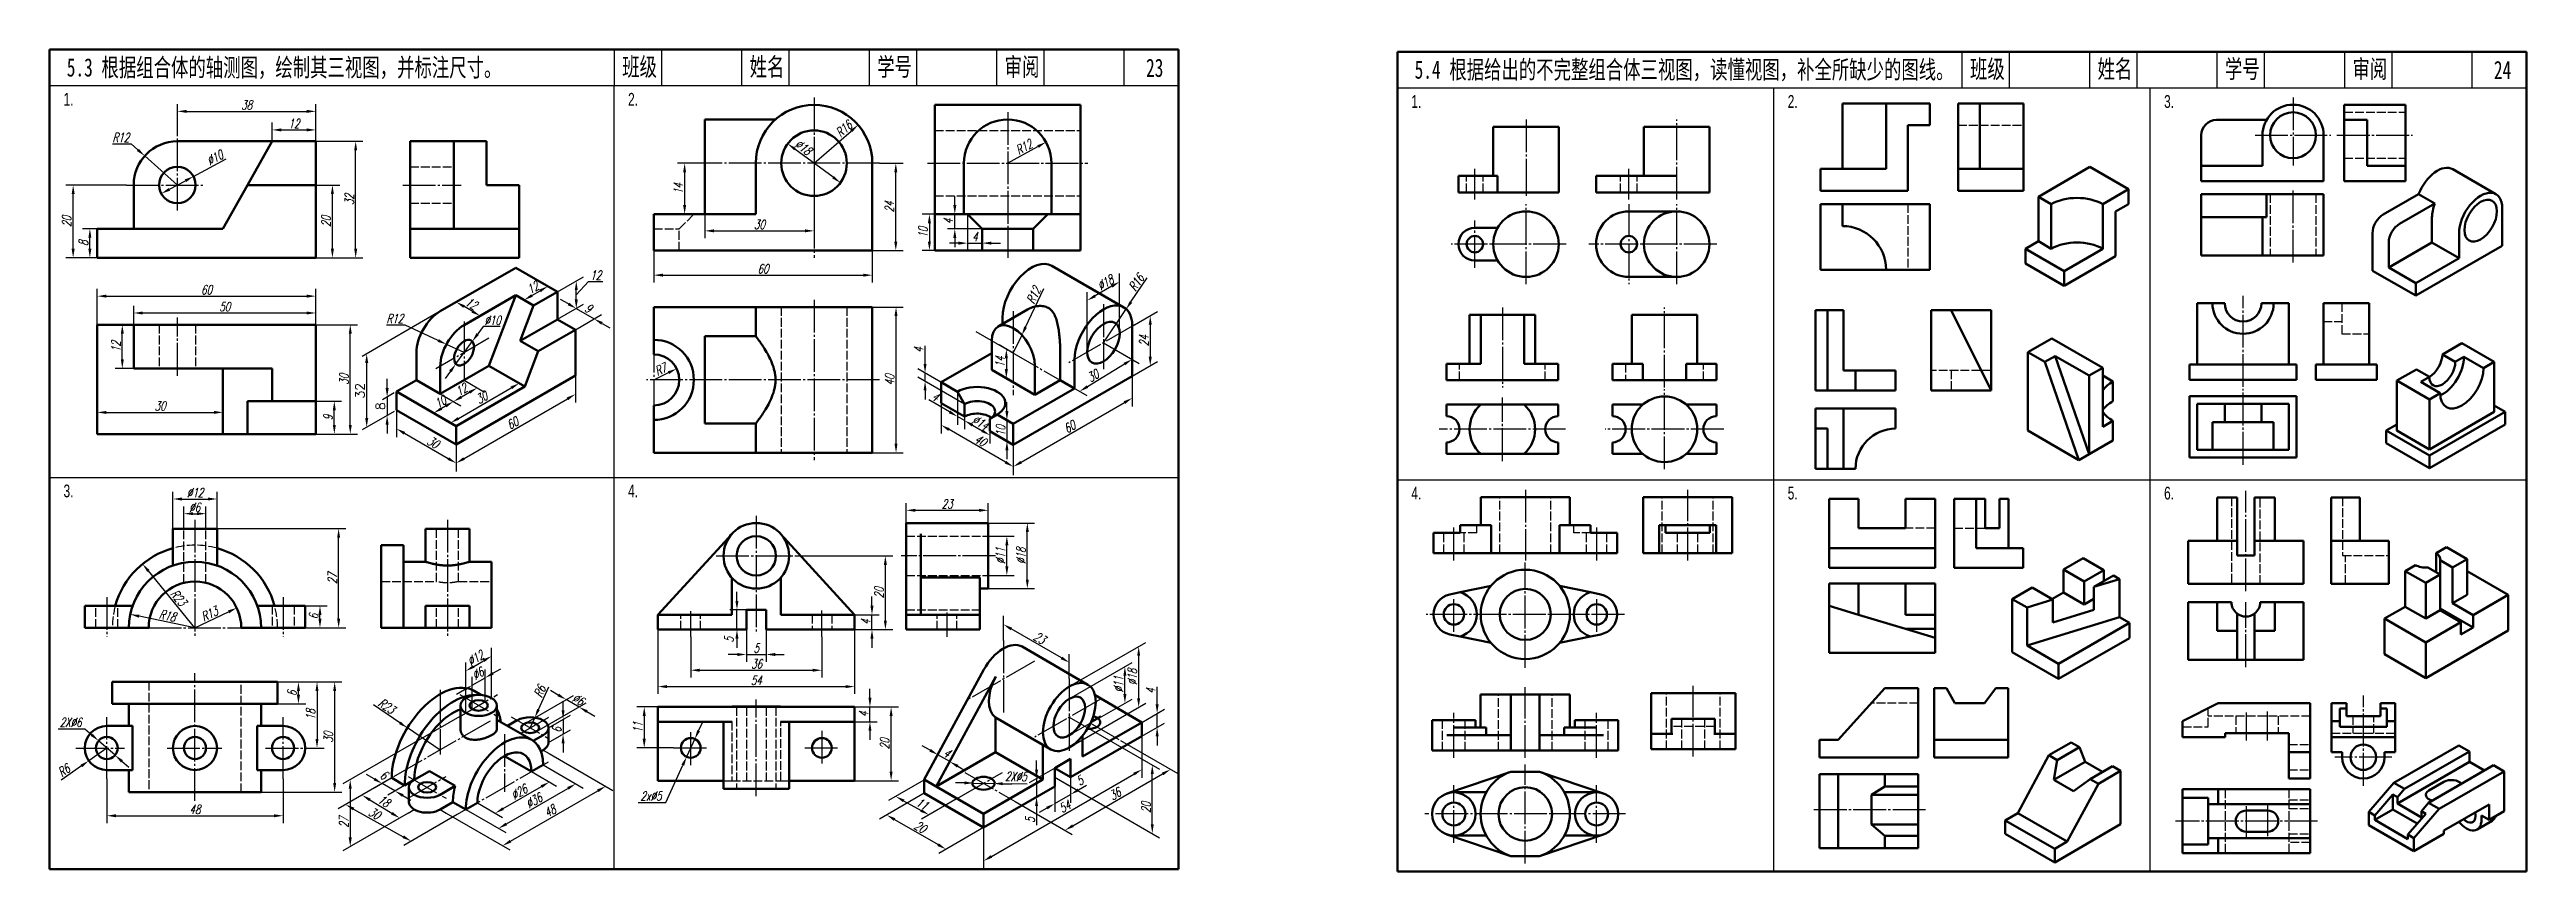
# Model space of a CAD drawing. Header units: millimetres. Extents: x 94 to 2877, y 87 to 1089.
# Drawn here: x 856 to 1536, y 396 to 622 of the extents above; entities that cross this region are included whole.
import ezdxf

# ---------------------------------------------------------------- set-up
doc = ezdxf.new("R2010")
doc.units = ezdxf.units.MM
doc.header["$LTSCALE"] = 0.6
doc.header["$PDMODE"] = 33
doc.header["$PDSIZE"] = 1.5
doc.linetypes.add('myCENTER', pattern=[18, 15, -1, 1, -1])
doc.linetypes.add('myHIDDEN', pattern=[5, 4, -1])
doc.layers.get('Defpoints').update_dxf_attribs({"lineweight": 20})
for name, color, linetype, lineweight in [('中心线', 7, 'myCENTER', 25), ('尺寸', 7, 'Continuous', 25), ('标题文字', 7, 'Continuous', 25), ('答案中心线', 1, 'myCENTER', 25), ('答案尺寸', 1, 'Continuous', 25), ('答案粗实线', 1, 'Continuous', 50), ('答案虚线', 1, 'myHIDDEN', 25), ('粗实线', 7, 'Continuous', 50), ('细实线', 7, 'Continuous', 25), ('虚线', 7, 'myHIDDEN', 25), ('轴测图', 7, 'Continuous', 50)]:
    doc.layers.add(name, color=color, linetype=linetype, lineweight=lineweight)
doc.styles.get("Standard").update_dxf_attribs({"font": 'txt.shx'})
doc.styles.add('尺寸文字1-2.5号', font='txt.shx', dxfattribs={"width": 0.7, "oblique": 15, "height": 2.5})
doc.styles.add('标题汉字1-5号', font='', dxfattribs={"width": 0.7, "height": 5})
doc.styles.add('标题汉字2-3.5号', font='', dxfattribs={"width": 0.7, "height": 3.5})
doc.styles.get('标题汉字1-5号').set_extended_font_data('SimSun')
doc.styles.get('标题汉字2-3.5号').set_extended_font_data('FZFangSong-Z02')
doc.dimstyles.new('ISO-25', dxfattribs={"dimtxt": 2.5, "dimasz": 2.5, "dimexe": 1.25, "dimexo": 0.625, "dimtad": 1, "dimtxsty": 'Standard', "dimcen": 2.5, "dimadec": 0, "dimazin": 0, "dimtfac": 1, "dimtmove": 0, "dimatfit": 3, "dimfxl": 1, "dimarcsym": 0})
doc.dimstyles.new('尺寸25', dxfattribs={"dimtxt": 2.5, "dimasz": 2.5, "dimexe": 2, "dimexo": 0, "dimgap": 0.5, "dimtad": 1, "dimdec": 0, "dimdsep": 46, "dimtxsty": '尺寸文字1-2.5号', "dimcen": 0, "dimadec": 0, "dimazin": 0, "dimtfac": 1, "dimtdec": 0, "dimtmove": 0, "dimatfit": 3, "dimfxl": 1, "dimarcsym": 0})
doc.dimstyles.new('尺寸25$3', dxfattribs={"dimtxt": 2.5, "dimasz": 2.5, "dimexe": 1, "dimexo": 0, "dimgap": 0.5, "dimtad": 1, "dimdec": 0, "dimdsep": 46, "dimtxsty": '尺寸文字1-2.5号', "dimcen": 0, "dimadec": 0, "dimazin": 0, "dimtfac": 1, "dimtdec": 0, "dimtmove": 0, "dimatfit": 1, "dimfxl": 1, "dimarcsym": 0})
doc.dimstyles.new('尺寸25$4', dxfattribs={"dimtxt": 2.5, "dimasz": 2.5, "dimexe": 1, "dimexo": 0, "dimgap": 0.5, "dimtad": 1, "dimdec": 0, "dimdsep": 46, "dimtxsty": '尺寸文字1-2.5号', "dimcen": 0, "dimadec": 0, "dimazin": 0, "dimtfac": 1, "dimtdec": 0, "dimtmove": 0, "dimatfit": 1, "dimfxl": 1, "dimarcsym": 0})
doc.dimstyles.new('水平标注25', dxfattribs={"dimtxt": 2.5, "dimasz": 2.5, "dimexe": 2, "dimexo": 0, "dimgap": 0.5, "dimtad": 1, "dimtih": 1, "dimtoh": 1, "dimdec": 0, "dimzin": 0, "dimdsep": 46, "dimtxsty": '尺寸文字1-2.5号', "dimcen": 0, "dimadec": 0, "dimazin": 0, "dimtfac": 1, "dimtdec": 0, "dimtmove": 1, "dimatfit": 3, "dimfxl": 1, "dimtolj": 1, "dimtzin": 0, "dimarcsym": 0})

msp = doc.modelspace()

# ---------------------------------------------------------------- texts
at = {"layer": '尺寸', "insert": (1099.239, 526.325), "char_height": 2.5, "attachment_point": 5, "rotation": 330, "style": '尺寸文字1-2.5号'}
msp.add_mtext('4', dxfattribs=at)
at = {"layer": '标题文字', "width": 0.7}
for s, height, style, p in [('5.3 根据组合体的轴测图，绘制其三视图，并标注尺寸。', 5, '标题汉字1-5号', (860.715, 614.147)), ('班级', 5, '标题汉字1-5号', (1013.206, 614.313)), ('姓名', 5, '标题汉字1-5号', (1048.206, 614.313)), ('学号', 5, '标题汉字1-5号', (1083.206, 614.313)), ('审阅', 5, '标题汉字1-5号', (1118.206, 614.313)), ('23', 5, '标题汉字1-5号', (1157.037, 614.045)), ('5.4 根据给出的不完整组合体三视图，读懂视图，补全所缺少的图线。', 5, '标题汉字1-5号', (1230.772, 613.551)), ('班级', 5, '标题汉字1-5号', (1383.263, 613.717)), ('姓名', 5, '标题汉字1-5号', (1418.263, 613.717)), ('学号', 5, '标题汉字1-5号', (1453.263, 613.717)), ('审阅', 5, '标题汉字1-5号', (1488.263, 613.717)), ('24', 5, '标题汉字1-5号', (1527.095, 613.448)), ('1.', 3.5, '标题汉字2-3.5号', (859.818, 606.142)), ('2.', 3.5, '标题汉字2-3.5号', (1014.818, 606.142)), ('1.', 3.5, '标题汉字2-3.5号', (1229.875, 605.546)), ('2.', 3.5, '标题汉字2-3.5号', (1333.209, 605.546)), ('3.', 3.5, '标题汉字2-3.5号', (1436.542, 605.546)), ('3.', 3.5, '标题汉字2-3.5号', (859.818, 498.642)), ('4.', 3.5, '标题汉字2-3.5号', (1014.818, 498.642)), ('4.', 3.5, '标题汉字2-3.5号', (1229.875, 498.046)), ('5.', 3.5, '标题汉字2-3.5号', (1333.209, 498.046)), ('6.', 3.5, '标题汉字2-3.5号', (1436.542, 498.046))]:
    msp.add_text(s, height=height, dxfattribs=dict(at, style=style)).set_placement(p)

# ---------------------------------------------------------------- blocks, each defined once
blk = doc.blocks.new('*D263')
at = {"layer": 'Defpoints', "color": 0}
for p in [(875.96, 546.02), (879.09, 546.02), (879.09, 534.02)]:
    blk.add_point(p, dxfattribs=at)
at = {"layer": '答案尺寸', "color": 0, "lineweight": -2}
for p, q in [((879.09, 546.02), (873.96, 546.02)), ((875.96, 536.52), (875.96, 543.52)), ((879.09, 534.02), (873.96, 534.02))]:
    blk.add_line(p, q, dxfattribs=at)
at = {"layer": '答案尺寸', "color": 0}
for points in [[(875.55, 543.52), (876.38, 543.52), (875.96, 546.02)], [(875.55, 536.52), (876.38, 536.52), (875.96, 534.02)]]:
    blk.add_solid(points, dxfattribs=at)
at = {"layer": '答案尺寸', "color": 0, "insert": (874.21, 540.02), "char_height": 2.5, "attachment_point": 5, "rotation": 90, "style": '尺寸文字1-2.5号'}
blk.add_mtext('12', dxfattribs=at)
blk = doc.blocks.new('*D264')
at = {"layer": 'Defpoints', "color": 0}
for p in [(929.09, 584.37), (933.65, 584.37), (929.09, 564.37)]:
    blk.add_point(p, dxfattribs=at)
at = {"layer": '答案尺寸', "color": 0, "lineweight": -2}
for p, q in [((929.09, 584.37), (935.65, 584.37)), ((933.65, 566.87), (933.65, 581.87)), ((929.09, 564.37), (935.65, 564.37))]:
    blk.add_line(p, q, dxfattribs=at)
at = {"layer": '答案尺寸', "color": 0}
for points in [[(933.23, 581.87), (934.06, 581.87), (933.65, 584.37)], [(933.23, 566.87), (934.06, 566.87), (933.65, 564.37)]]:
    blk.add_solid(points, dxfattribs=at)
at = {"layer": '答案尺寸', "color": 0, "insert": (931.9, 574.37), "char_height": 2.5, "attachment_point": 5, "rotation": 90, "style": '尺寸文字1-2.5号'}
blk.add_mtext('20', dxfattribs=at)
blk = doc.blocks.new('*D265')
at = {"layer": 'Defpoints', "color": 0}
for p in [(929.09, 596.37), (940.03, 596.37), (929.09, 564.37)]:
    blk.add_point(p, dxfattribs=at)
at = {"layer": '答案尺寸', "color": 0, "lineweight": -2}
for p, q in [((929.09, 596.37), (942.03, 596.37)), ((940.03, 566.87), (940.03, 593.87)), ((929.09, 564.37), (942.03, 564.37))]:
    blk.add_line(p, q, dxfattribs=at)
at = {"layer": '答案尺寸', "color": 0}
for points in [[(939.62, 593.87), (940.45, 593.87), (940.03, 596.37)], [(939.62, 566.87), (940.45, 566.87), (940.03, 564.37)]]:
    blk.add_solid(points, dxfattribs=at)
at = {"layer": '答案尺寸', "color": 0, "insert": (938.28, 580.37), "char_height": 2.5, "attachment_point": 5, "rotation": 90, "style": '尺寸文字1-2.5号'}
blk.add_mtext('32', dxfattribs=at)
blk = doc.blocks.new('*D266')
at = {"layer": 'Defpoints', "color": 0}
for p in [(867.06, 572.37), (869.09, 572.37), (869.09, 564.37)]:
    blk.add_point(p, dxfattribs=at)
at = {"layer": '答案尺寸', "color": 0, "lineweight": -2}
for p, q in [((869.09, 572.37), (865.06, 572.37)), ((867.06, 566.87), (867.06, 569.87)), ((869.09, 564.37), (865.06, 564.37))]:
    blk.add_line(p, q, dxfattribs=at)
at = {"layer": '答案尺寸', "color": 0}
for points in [[(866.64, 569.87), (867.47, 569.87), (867.06, 572.37)], [(866.64, 566.87), (867.47, 566.87), (867.06, 564.37)]]:
    blk.add_solid(points, dxfattribs=at)
at = {"layer": '答案尺寸', "color": 0, "insert": (865.31, 568.37), "char_height": 2.5, "attachment_point": 5, "rotation": 90, "style": '尺寸文字1-2.5号'}
blk.add_mtext('8', dxfattribs=at)
blk = doc.blocks.new('*D267')
at = {"layer": 'Defpoints', "color": 0}
for p in [(862.46, 584.37), (877.09, 584.37), (869.09, 564.37)]:
    blk.add_point(p, dxfattribs=at)
at = {"layer": '答案尺寸', "color": 0, "lineweight": -2}
for p, q in [((877.09, 584.37), (860.46, 584.37)), ((862.46, 566.87), (862.46, 581.87)), ((869.09, 564.37), (860.46, 564.37))]:
    blk.add_line(p, q, dxfattribs=at)
at = {"layer": '答案尺寸', "color": 0}
for points in [[(862.05, 581.87), (862.88, 581.87), (862.46, 584.37)], [(862.05, 566.87), (862.88, 566.87), (862.46, 564.37)]]:
    blk.add_solid(points, dxfattribs=at)
at = {"layer": '答案尺寸', "color": 0, "insert": (860.71, 574.37), "char_height": 2.5, "attachment_point": 5, "rotation": 90, "style": '尺寸文字1-2.5号'}
blk.add_mtext('20', dxfattribs=at)
blk = doc.blocks.new('*D268')
at = {"layer": 'Defpoints', "color": 0}
for p in [(879.09, 546.02), (929.09, 549.24), (929.09, 546.02)]:
    blk.add_point(p, dxfattribs=at)
at = {"layer": '答案尺寸', "color": 0, "lineweight": -2}
for p, q in [((879.09, 546.02), (879.09, 551.24)), ((929.09, 546.02), (929.09, 551.24)), ((881.59, 549.24), (926.59, 549.24))]:
    blk.add_line(p, q, dxfattribs=at)
at = {"layer": '答案尺寸', "color": 0}
for points in [[(881.59, 549.65), (881.59, 548.82), (879.09, 549.24)], [(926.59, 549.65), (926.59, 548.82), (929.09, 549.24)]]:
    blk.add_solid(points, dxfattribs=at)
at = {"layer": '答案尺寸', "color": 0, "insert": (904.09, 550.99), "char_height": 2.5, "attachment_point": 5, "style": '尺寸文字1-2.5号'}
blk.add_mtext('50', dxfattribs=at)
blk = doc.blocks.new('*D269')
at = {"layer": 'Defpoints', "color": 0}
for p in [(929.09, 553.86), (869.09, 546.02), (929.09, 546.65)]:
    blk.add_point(p, dxfattribs=at)
at = {"layer": '答案尺寸', "color": 0, "lineweight": -2}
for p, q in [((869.09, 546.02), (869.09, 555.86)), ((871.59, 553.86), (926.59, 553.86)), ((929.09, 546.65), (929.09, 555.86))]:
    blk.add_line(p, q, dxfattribs=at)
at = {"layer": '答案尺寸', "color": 0}
for points in [[(871.59, 554.28), (871.59, 553.45), (869.09, 553.86)], [(926.59, 554.28), (926.59, 553.45), (929.09, 553.86)]]:
    blk.add_solid(points, dxfattribs=at)
at = {"layer": '答案尺寸', "color": 0, "insert": (899.09, 555.61), "char_height": 2.5, "attachment_point": 5, "style": '尺寸文字1-2.5号'}
blk.add_mtext('60', dxfattribs=at)
blk = doc.blocks.new('*D270')
at = {"layer": 'Defpoints', "color": 0}
for p in [(929.09, 604.59), (891.09, 598.37), (929.09, 596.37)]:
    blk.add_point(p, dxfattribs=at)
at = {"layer": '答案尺寸', "color": 0, "lineweight": -2}
for p, q in [((891.09, 598.37), (891.09, 606.59)), ((929.09, 596.37), (929.09, 606.59)), ((893.59, 604.59), (926.59, 604.59))]:
    blk.add_line(p, q, dxfattribs=at)
at = {"layer": '答案尺寸', "color": 0}
for points in [[(893.59, 605), (893.59, 604.17), (891.09, 604.59)], [(926.59, 605), (926.59, 604.17), (929.09, 604.59)]]:
    blk.add_solid(points, dxfattribs=at)
at = {"layer": '答案尺寸', "color": 0, "insert": (910.09, 606.34), "char_height": 2.5, "attachment_point": 5, "style": '尺寸文字1-2.5号'}
blk.add_mtext('38', dxfattribs=at)
blk = doc.blocks.new('*D271')
at = {"layer": 'Defpoints', "color": 0}
for p in [(929.09, 599.49), (917.09, 596.37), (929.09, 596.37)]:
    blk.add_point(p, dxfattribs=at)
at = {"layer": '答案尺寸', "color": 0, "lineweight": -2}
for p, q in [((917.09, 596.37), (917.09, 601.49)), ((919.59, 599.49), (926.59, 599.49)), ((929.09, 596.37), (929.09, 601.49))]:
    blk.add_line(p, q, dxfattribs=at)
at = {"layer": '答案尺寸', "color": 0}
for points in [[(919.59, 599.91), (919.59, 599.08), (917.09, 599.49)], [(926.59, 599.91), (926.59, 599.08), (929.09, 599.49)]]:
    blk.add_solid(points, dxfattribs=at)
at = {"layer": '答案尺寸', "color": 0, "insert": (923.09, 601.24), "char_height": 2.5, "attachment_point": 5, "style": '尺寸文字1-2.5号'}
blk.add_mtext('12', dxfattribs=at)
blk = doc.blocks.new('*D272')
at = {"layer": 'Defpoints', "color": 0}
for p in [(903.59, 521.95), (869.09, 516.02), (903.59, 516.02)]:
    blk.add_point(p, dxfattribs=at)
at = {"layer": '答案尺寸', "color": 0, "lineweight": -2}
for p, q in [((869.09, 516.02), (869.09, 523.95)), ((903.59, 516.02), (903.59, 523.95)), ((871.59, 521.95), (901.09, 521.95))]:
    blk.add_line(p, q, dxfattribs=at)
at = {"layer": '答案尺寸', "color": 0}
for points in [[(871.59, 522.37), (871.59, 521.53), (869.09, 521.95)], [(901.09, 522.37), (901.09, 521.53), (903.59, 521.95)]]:
    blk.add_solid(points, dxfattribs=at)
at = {"layer": '答案尺寸', "color": 0, "insert": (886.34, 523.7), "char_height": 2.5, "attachment_point": 5, "style": '尺寸文字1-2.5号'}
blk.add_mtext('30', dxfattribs=at)
blk = doc.blocks.new('*D273')
at = {"layer": 'Defpoints', "color": 0}
for p in [(929.09, 546.02), (938.55, 546.02), (929.09, 516.02)]:
    blk.add_point(p, dxfattribs=at)
at = {"layer": '答案尺寸', "color": 0, "lineweight": -2}
for p, q in [((929.09, 546.02), (940.55, 546.02)), ((938.55, 518.52), (938.55, 543.52)), ((929.09, 516.02), (940.55, 516.02))]:
    blk.add_line(p, q, dxfattribs=at)
at = {"layer": '答案尺寸', "color": 0}
for points in [[(938.14, 543.52), (938.97, 543.52), (938.55, 546.02)], [(938.14, 518.52), (938.97, 518.52), (938.55, 516.02)]]:
    blk.add_solid(points, dxfattribs=at)
at = {"layer": '答案尺寸', "color": 0, "insert": (936.8, 531.02), "char_height": 2.5, "attachment_point": 5, "rotation": 90, "style": '尺寸文字1-2.5号'}
blk.add_mtext('30', dxfattribs=at)
blk = doc.blocks.new('*D274')
at = {"layer": 'Defpoints', "color": 0}
for p in [(929.09, 525.02), (934.17, 525.02), (929.09, 516.02)]:
    blk.add_point(p, dxfattribs=at)
at = {"layer": '答案尺寸', "color": 0, "lineweight": -2}
for p, q in [((929.09, 525.02), (936.17, 525.02)), ((934.17, 518.52), (934.17, 522.52)), ((929.09, 516.02), (936.17, 516.02))]:
    blk.add_line(p, q, dxfattribs=at)
at = {"layer": '答案尺寸', "color": 0}
for points in [[(933.75, 522.52), (934.59, 522.52), (934.17, 525.02)], [(933.75, 518.52), (934.59, 518.52), (934.17, 516.02)]]:
    blk.add_solid(points, dxfattribs=at)
at = {"layer": '答案尺寸', "color": 0, "insert": (932.42, 520.52), "char_height": 2.5, "attachment_point": 5, "rotation": 90, "style": '尺寸文字1-2.5号'}
blk.add_mtext('9', dxfattribs=at)
blk = doc.blocks.new('*D275')
at = {"layer": 'Defpoints', "color": 0}
for p in [(882.12, 592.34), (891.09, 584.37)]:
    blk.add_point(p, dxfattribs=at)
at = {"layer": '答案尺寸', "color": 0, "lineweight": -2}
for p, q in [((873.25, 595.67), (878.39, 595.67)), ((878.39, 595.67), (880.26, 594.01)), ((891.09, 584.37), (882.12, 592.34))]:
    blk.add_line(p, q, dxfattribs=at)
at = {"layer": '答案尺寸', "color": 0}
blk.add_solid([(880.53, 594.32), (879.98, 593.69), (882.12, 592.34)], dxfattribs=at)
at = {"layer": '答案尺寸', "color": 0, "insert": (875.57, 597.42), "char_height": 2.5, "attachment_point": 5, "style": '尺寸文字1-2.5号'}
blk.add_mtext('\\A1;R12', dxfattribs=at)
blk = doc.blocks.new('*D276')
at = {"layer": 'Defpoints', "color": 0}
for p in [(895.5, 586.72), (886.68, 582.01)]:
    blk.add_point(p, dxfattribs=at)
at = {"layer": '答案尺寸', "color": 0, "lineweight": -2}
for p, q in [((888.88, 583.19), (893.29, 585.54)), ((895.5, 586.72), (904.5, 591.53))]:
    blk.add_line(p, q, dxfattribs=at)
at = {"layer": '答案尺寸', "color": 0}
for points in [[(893.1, 585.91), (893.49, 585.18), (895.5, 586.72)], [(888.69, 583.56), (889.08, 582.82), (886.68, 582.01)]]:
    blk.add_solid(points, dxfattribs=at)
at = {"layer": '答案尺寸', "color": 0, "insert": (901.38, 591.85), "char_height": 2.5, "attachment_point": 5, "rotation": 28.10354, "style": '尺寸文字1-2.5号'}
blk.add_mtext('%%c10', dxfattribs=at)
blk = doc.blocks.new('*D277')
at = {"layer": 'Defpoints', "color": 0}
for p in [(995.45, 547.5), (1000.36, 544.66), (1005.51, 547.63)]:
    blk.add_point(p, dxfattribs=at)
at = {"layer": '细实线', "color": 0, "lineweight": -2}
for p, q in [((995.45, 547.5), (1002.6, 551.62)), ((998.43, 551.72), (996.27, 552.97)), ((1000.36, 544.66), (1007.51, 548.79)), ((1000.6, 550.47), (1005.51, 547.63)), ((1007.68, 546.38), (1009.84, 545.13))]:
    blk.add_line(p, q, dxfattribs=at)
at = {"layer": '细实线', "color": 0}
for points in [[(998.64, 552.08), (998.23, 551.36), (1000.6, 550.47)], [(1007.88, 546.75), (1007.47, 546.02), (1005.51, 547.63)]]:
    blk.add_solid(points, dxfattribs=at)
at = {"layer": '细实线', "color": 0, "insert": (1003.93, 550.57), "char_height": 2.5, "attachment_point": 5, "rotation": 330, "style": '尺寸文字1-2.5号'}
blk.add_mtext('9', dxfattribs=at)
blk = doc.blocks.new('*D278')
at = {"layer": 'Defpoints', "color": 0}
for p in [(1000.6, 558.03), (995.45, 555.06), (995.45, 547.5)]:
    blk.add_point(p, dxfattribs=at)
at = {"layer": '细实线', "color": 0, "lineweight": -2}
for p, q in [((995.45, 555.06), (1002.6, 559.19)), ((1000.6, 554.25), (1004, 557.86)), ((1004, 557.86), (1007.9, 557.86)), ((995.45, 547.5), (1002.6, 551.62)), ((1000.6, 552.97), (1000.6, 555.53))]:
    blk.add_line(p, q, dxfattribs=at)
at = {"layer": '细实线', "color": 0}
for points in [[(1000.18, 555.53), (1001.02, 555.53), (1000.6, 558.03)], [(1000.18, 552.97), (1001.02, 552.97), (1000.6, 550.47)]]:
    blk.add_solid(points, dxfattribs=at)
at = {"layer": '细实线', "color": 0, "insert": (1005.95, 559.61), "char_height": 2.5, "attachment_point": 5, "style": '尺寸文字1-2.5号'}
blk.add_mtext('\\A1;12', dxfattribs=at)
blk = doc.blocks.new('*D279')
at = {"layer": 'Defpoints', "color": 0}
for p in [(1000.36, 532.06), (1000.36, 526.94), (967.62, 513.15)]:
    blk.add_point(p, dxfattribs=at)
at = {"layer": '细实线', "color": 0, "lineweight": -2}
for p, q in [((1000.36, 532.06), (1000.36, 524.63)), ((969.78, 509.28), (998.19, 525.69)), ((967.62, 513.15), (967.62, 505.72))]:
    blk.add_line(p, q, dxfattribs=at)
at = {"layer": '细实线', "color": 0}
for points in [[(997.99, 526.05), (998.4, 525.33), (1000.36, 526.94)], [(969.57, 509.64), (969.99, 508.92), (967.62, 508.03)]]:
    blk.add_solid(points, dxfattribs=at)
at = {"layer": '细实线', "color": 0, "insert": (983.11, 519), "char_height": 2.5, "attachment_point": 5, "rotation": 30, "style": '尺寸文字1-2.5号'}
blk.add_mtext('60', dxfattribs=at)
blk = doc.blocks.new('*D280')
at = {"layer": 'Defpoints', "color": 0}
for p in [(951.24, 522.61), (967.62, 513.15), (967.62, 508.03)]:
    blk.add_point(p, dxfattribs=at)
at = {"layer": '细实线', "color": 0, "lineweight": -2}
for p, q in [((951.24, 522.61), (951.24, 515.18)), ((953.41, 516.24), (965.45, 509.28)), ((967.62, 513.15), (967.62, 505.72))]:
    blk.add_line(p, q, dxfattribs=at)
at = {"layer": '细实线', "color": 0}
for points in [[(953.62, 516.6), (953.2, 515.87), (951.24, 517.49)], [(965.66, 509.64), (965.24, 508.92), (967.62, 508.03)]]:
    blk.add_solid(points, dxfattribs=at)
at = {"layer": '细实线', "color": 0, "insert": (961.27, 513.72), "char_height": 2.5, "attachment_point": 5, "rotation": 330, "style": '尺寸文字1-2.5号'}
blk.add_mtext('30', dxfattribs=at)
blk = doc.blocks.new('*D281')
at = {"layer": 'Defpoints', "color": 0}
for p in [(967.64, 552.24), (963.25, 549.7), (969.8, 545.92)]:
    blk.add_point(p, dxfattribs=at)
at = {"layer": '细实线', "color": 0, "lineweight": -2}
for p, q in [((963.25, 549.7), (969.64, 553.39)), ((972.02, 549.71), (969.81, 550.99)), ((969.8, 545.92), (976.19, 549.61))]:
    blk.add_line(p, q, dxfattribs=at)
at = {"layer": '细实线', "color": 0}
for points in [[(970.01, 551.35), (969.6, 550.63), (967.64, 552.24)], [(972.23, 550.07), (971.82, 549.34), (974.19, 548.46)]]:
    blk.add_solid(points, dxfattribs=at)
at = {"layer": '细实线', "color": 0, "insert": (971.79, 551.86), "char_height": 2.5, "attachment_point": 5, "rotation": 330, "style": '尺寸文字1-2.5号'}
blk.add_mtext('12', dxfattribs=at)
blk = doc.blocks.new('*D282')
at = {"layer": 'Defpoints', "color": 0}
for p in [(984.93, 529.94), (986.44, 529.06), (967.62, 518.19)]:
    blk.add_point(p, dxfattribs=at)
at = {"layer": '细实线', "color": 0, "lineweight": -2}
for p, q in [((986.44, 529.06), (982.93, 531.09)), ((968.27, 520.32), (982.76, 528.69)), ((967.62, 518.19), (964.1, 520.22))]:
    blk.add_line(p, q, dxfattribs=at)
at = {"layer": '细实线', "color": 0}
for points in [[(982.55, 529.05), (982.97, 528.33), (984.93, 529.94)], [(968.06, 520.68), (968.47, 519.96), (966.1, 519.07)]]:
    blk.add_solid(points, dxfattribs=at)
at = {"layer": '细实线', "color": 0, "insert": (974.64, 526.02), "char_height": 2.5, "attachment_point": 5, "rotation": 30, "style": '尺寸文字1-2.5号'}
blk.add_mtext('30', dxfattribs=at)
blk = doc.blocks.new('*D283')
at = {"layer": 'Defpoints', "color": 0}
for p in [(956.7, 530.8), (951.24, 527.65), (961.43, 521.77)]:
    blk.add_point(p, dxfattribs=at)
at = {"layer": '细实线', "color": 0, "lineweight": -2}
for p, q in [((956.7, 530.8), (968.88, 523.76)), ((951.24, 527.65), (963.43, 520.61)), ((964.72, 523.67), (963.59, 523.02))]:
    blk.add_line(p, q, dxfattribs=at)
at = {"layer": '细实线', "color": 0}
for points in [[(964.51, 524.03), (964.93, 523.31), (966.88, 524.92)], [(963.38, 523.38), (963.8, 522.66), (961.43, 521.77)]]:
    blk.add_solid(points, dxfattribs=at)
at = {"layer": '细实线', "color": 0, "insert": (963.28, 524.86), "char_height": 2.5, "attachment_point": 5, "rotation": 30, "style": '尺寸文字1-2.5号'}
blk.add_mtext('10', dxfattribs=at)
blk = doc.blocks.new('*D284')
at = {"layer": 'Defpoints', "color": 0}
for p in [(969.8, 530.8), (963.25, 527.02), (966.88, 524.92)]:
    blk.add_point(p, dxfattribs=at)
at = {"layer": '细实线', "color": 0, "lineweight": -2}
for p, q in [((969.8, 530.8), (975.43, 527.55)), ((963.25, 527.02), (968.88, 523.76)), ((971.27, 527.45), (969.05, 526.17))]:
    blk.add_line(p, q, dxfattribs=at)
at = {"layer": '细实线', "color": 0}
for points in [[(968.84, 526.53), (969.26, 525.81), (966.88, 524.92)], [(971.06, 527.81), (971.47, 527.09), (973.43, 528.7)]]:
    blk.add_solid(points, dxfattribs=at)
at = {"layer": '细实线', "color": 0, "insert": (969.06, 528.2), "char_height": 2.5, "attachment_point": 5, "rotation": 30, "style": '尺寸文字1-2.5号'}
blk.add_mtext('12', dxfattribs=at)
blk = doc.blocks.new('*D285')
at = {"layer": 'Defpoints', "color": 0}
for p in [(988.9, 551.28), (992.82, 556.57), (995.45, 555.06)]:
    blk.add_point(p, dxfattribs=at)
at = {"layer": '细实线', "color": 0, "lineweight": -2}
for p, q in [((995.45, 555.06), (990.82, 557.73)), ((988.9, 551.28), (984.27, 553.95)), ((988.44, 554.04), (990.66, 555.32))]:
    blk.add_line(p, q, dxfattribs=at)
at = {"layer": '细实线', "color": 0}
for points in [[(988.23, 554.4), (988.65, 553.68), (986.27, 552.79)], [(990.45, 555.68), (990.87, 554.96), (992.82, 556.57)]]:
    blk.add_solid(points, dxfattribs=at)
at = {"layer": '细实线', "color": 0, "insert": (988.67, 556.2), "char_height": 2.5, "attachment_point": 5, "rotation": 30, "style": '尺寸文字1-2.5号'}
blk.add_mtext('12', dxfattribs=at)
blk = doc.blocks.new('*D10')
at = {"layer": 'Defpoints', "color": 0}
for p in [(972.07, 541.46), (967.53, 535.25)]:
    blk.add_point(p, dxfattribs=at)
at = {"layer": '细实线', "color": 0, "lineweight": -2}
for p, q in [((975.01, 545.5), (973.54, 543.48)), ((979.72, 545.5), (975.01, 545.5)), ((967.53, 535.25), (972.07, 541.46)), ((966.06, 533.23), (964.58, 531.22))]:
    blk.add_line(p, q, dxfattribs=at)
at = {"layer": '细实线', "color": 0}
for points in [[(973.2, 543.73), (973.88, 543.24), (972.07, 541.46)], [(965.72, 533.48), (966.39, 532.99), (967.53, 535.25)]]:
    blk.add_solid(points, dxfattribs=at)
at = {"layer": '细实线', "color": 0, "insert": (977.62, 547.25), "char_height": 2.5, "attachment_point": 5, "style": '尺寸文字1-2.5号'}
blk.add_mtext('\\A1;%%c10', dxfattribs=at)
blk = doc.blocks.new('*D11')
at = {"layer": 'Defpoints', "color": 0}
for p in [(951.24, 527.65), (948.67, 521.12), (951.24, 522.61)]:
    blk.add_point(p, dxfattribs=at)
at = {"layer": '细实线', "color": 0, "lineweight": -2}
for p, q in [((948.67, 528.66), (948.67, 531.16)), ((950.62, 527.29), (947.42, 525.44)), ((948.67, 526.16), (948.67, 521.12)), ((950.62, 522.24), (947.42, 520.4)), ((948.67, 518.62), (948.67, 516.12))]:
    blk.add_line(p, q, dxfattribs=at)
at = {"layer": '细实线', "color": 0}
for points in [[(948.25, 528.66), (949.09, 528.66), (948.67, 526.16)], [(948.25, 518.62), (949.09, 518.62), (948.67, 521.12)]]:
    blk.add_solid(points, dxfattribs=at)
at = {"layer": '细实线', "color": 0, "insert": (946.8, 523.64), "char_height": 2.5, "attachment_point": 5, "rotation": 90}
blk.add_mtext('8', dxfattribs=at)
blk = doc.blocks.new('*D286')
at = {"layer": 'Defpoints', "color": 0}
for p in [(963.25, 549.7), (943.06, 538.05), (951.24, 522.61)]:
    blk.add_point(p, dxfattribs=at)
at = {"layer": '细实线', "color": 0, "lineweight": -2}
for p, q in [((962.63, 549.34), (941.81, 537.32)), ((943.06, 520.38), (943.06, 535.55)), ((950.62, 522.24), (941.81, 517.16))]:
    blk.add_line(p, q, dxfattribs=at)
at = {"layer": '细实线', "color": 0}
for points in [[(942.65, 535.55), (943.48, 535.55), (943.06, 538.05)], [(942.65, 520.38), (943.48, 520.38), (943.06, 517.88)]]:
    blk.add_solid(points, dxfattribs=at)
at = {"layer": '细实线', "color": 0, "insert": (941.19, 527.89), "char_height": 2.5, "attachment_point": 5, "rotation": 90}
blk.add_mtext('32', dxfattribs=at)
blk = doc.blocks.new('*D287')
at = {"layer": 'Defpoints', "color": 0}
for p in [(1083.88, 590.35), (1088.33, 590.35), (1081.88, 566.35)]:
    blk.add_point(p, dxfattribs=at)
at = {"layer": '答案尺寸', "color": 0, "lineweight": -2}
for p, q in [((1083.88, 590.35), (1090.33, 590.35)), ((1088.33, 568.85), (1088.33, 587.85)), ((1081.88, 566.35), (1090.33, 566.35))]:
    blk.add_line(p, q, dxfattribs=at)
at = {"layer": '答案尺寸', "color": 0}
for points in [[(1087.91, 587.85), (1088.74, 587.85), (1088.33, 590.35)], [(1087.91, 568.85), (1088.74, 568.85), (1088.33, 566.35)]]:
    blk.add_solid(points, dxfattribs=at)
at = {"layer": '答案尺寸', "color": 0, "insert": (1086.58, 578.35), "char_height": 2.5, "attachment_point": 5, "rotation": 90, "style": '尺寸文字1-2.5号'}
blk.add_mtext('24', dxfattribs=at)
blk = doc.blocks.new('*D288')
at = {"layer": 'Defpoints', "color": 0}
for p in [(1021.88, 566.35), (1081.88, 566.35), (1081.88, 559.62)]:
    blk.add_point(p, dxfattribs=at)
at = {"layer": '答案尺寸', "color": 0, "lineweight": -2}
for p, q in [((1021.88, 566.35), (1021.88, 557.62)), ((1081.88, 566.35), (1081.88, 557.62)), ((1024.38, 559.62), (1079.38, 559.62))]:
    blk.add_line(p, q, dxfattribs=at)
at = {"layer": '答案尺寸', "color": 0}
for points in [[(1024.38, 560.04), (1024.38, 559.21), (1021.88, 559.62)], [(1079.38, 560.04), (1079.38, 559.21), (1081.88, 559.62)]]:
    blk.add_solid(points, dxfattribs=at)
at = {"layer": '答案尺寸', "color": 0, "insert": (1051.88, 561.37), "char_height": 2.5, "attachment_point": 5, "style": '尺寸文字1-2.5号'}
blk.add_mtext('60', dxfattribs=at)
blk = doc.blocks.new('*D289')
at = {"layer": 'Defpoints', "color": 0}
for p in [(1077.98, 600.83), (1065.88, 590.35)]:
    blk.add_point(p, dxfattribs=at)
at = {"layer": '答案尺寸', "color": 0, "lineweight": -2}
blk.add_line((1065.88, 590.35), (1076.09, 599.19), dxfattribs=at)
at = {"layer": '答案尺寸', "color": 0}
blk.add_solid([(1075.81, 599.51), (1076.36, 598.88), (1077.98, 600.83)], dxfattribs=at)
at = {"layer": '答案尺寸', "color": 0, "insert": (1074.06, 599.76), "char_height": 2.5, "attachment_point": 5, "rotation": 40.8987, "style": '尺寸文字1-2.5号'}
blk.add_mtext('R16', dxfattribs=at)
blk = doc.blocks.new('*D290')
at = {"layer": 'Defpoints', "color": 0}
for p in [(1058.64, 595.7), (1073.12, 585.01)]:
    blk.add_point(p, dxfattribs=at)
at = {"layer": '答案尺寸', "color": 0, "lineweight": -2}
blk.add_line((1071.11, 586.49), (1060.65, 594.22), dxfattribs=at)
at = {"layer": '答案尺寸', "color": 0}
for points in [[(1060.9, 594.55), (1060.4, 593.88), (1058.64, 595.7)], [(1071.36, 586.83), (1070.86, 586.16), (1073.12, 585.01)]]:
    blk.add_solid(points, dxfattribs=at)
at = {"layer": '答案尺寸', "color": 0, "insert": (1062.91, 594.73), "char_height": 2.5, "attachment_point": 5, "rotation": 323.55913, "style": '尺寸文字1-2.5号'}
blk.add_mtext('%%c18', dxfattribs=at)
blk = doc.blocks.new('*D291')
at = {"layer": 'Defpoints', "color": 0}
for p in [(1035.88, 590.35), (1065.88, 590.35), (1065.88, 571.78)]:
    blk.add_point(p, dxfattribs=at)
at = {"layer": '答案尺寸', "color": 0, "lineweight": -2}
for p, q in [((1035.88, 590.35), (1035.88, 569.78)), ((1065.88, 590.35), (1065.88, 569.78)), ((1038.38, 571.78), (1063.38, 571.78))]:
    blk.add_line(p, q, dxfattribs=at)
at = {"layer": '答案尺寸', "color": 0}
for points in [[(1038.38, 572.2), (1038.38, 571.37), (1035.88, 571.78)], [(1063.38, 572.2), (1063.38, 571.37), (1065.88, 571.78)]]:
    blk.add_solid(points, dxfattribs=at)
at = {"layer": '答案尺寸', "color": 0, "insert": (1050.88, 573.53), "char_height": 2.5, "attachment_point": 5, "style": '尺寸文字1-2.5号'}
blk.add_mtext('30', dxfattribs=at)
blk = doc.blocks.new('*D292')
at = {"layer": 'Defpoints', "color": 0}
for p in [(1108.04, 576.35), (1112.04, 572.35), (1112.04, 568.41)]:
    blk.add_point(p, dxfattribs=at)
at = {"layer": '答案尺寸', "color": 0, "lineweight": -2}
for p, q in [((1108.04, 576.35), (1108.04, 566.41)), ((1112.04, 572.35), (1112.04, 566.41)), ((1105.54, 568.41), (1103.04, 568.41)), ((1108.04, 568.41), (1112.04, 568.41)), ((1114.54, 568.41), (1117.04, 568.41))]:
    blk.add_line(p, q, dxfattribs=at)
at = {"layer": '答案尺寸', "color": 0}
for points in [[(1105.54, 568.83), (1105.54, 567.99), (1108.04, 568.41)], [(1114.54, 568.83), (1114.54, 567.99), (1112.04, 568.41)]]:
    blk.add_solid(points, dxfattribs=at)
at = {"layer": '答案尺寸', "color": 0, "insert": (1110.04, 570.16), "char_height": 2.5, "attachment_point": 5, "style": '尺寸文字1-2.5号'}
blk.add_mtext('4', dxfattribs=at)
blk = doc.blocks.new('*D293')
at = {"layer": 'Defpoints', "color": 0}
for p in [(1104.53, 576.35), (1108.04, 576.35), (1112.04, 572.35)]:
    blk.add_point(p, dxfattribs=at)
at = {"layer": '答案尺寸', "color": 0, "lineweight": -2}
for p, q in [((1104.53, 578.85), (1104.53, 581.35)), ((1108.04, 576.35), (1102.53, 576.35)), ((1112.04, 572.35), (1102.53, 572.35)), ((1104.53, 572.35), (1104.53, 576.35)), ((1104.53, 569.85), (1104.53, 567.35))]:
    blk.add_line(p, q, dxfattribs=at)
at = {"layer": '答案尺寸', "color": 0}
for points in [[(1104.11, 578.85), (1104.94, 578.85), (1104.53, 576.35)], [(1104.11, 569.85), (1104.94, 569.85), (1104.53, 572.35)]]:
    blk.add_solid(points, dxfattribs=at)
at = {"layer": '答案尺寸', "color": 0, "insert": (1102.78, 574.35), "char_height": 2.5, "attachment_point": 5, "rotation": 90, "style": '尺寸文字1-2.5号'}
blk.add_mtext('4', dxfattribs=at)
blk = doc.blocks.new('*D294')
at = {"layer": 'Defpoints', "color": 0}
for p in [(1081.88, 550.87), (1088.39, 550.87), (1081.88, 510.87)]:
    blk.add_point(p, dxfattribs=at)
at = {"layer": '答案尺寸', "color": 0, "lineweight": -2}
for p, q in [((1081.88, 550.87), (1090.39, 550.87)), ((1088.39, 513.37), (1088.39, 548.37)), ((1081.88, 510.87), (1090.39, 510.87))]:
    blk.add_line(p, q, dxfattribs=at)
at = {"layer": '答案尺寸', "color": 0}
for points in [[(1087.97, 548.37), (1088.8, 548.37), (1088.39, 550.87)], [(1087.97, 513.37), (1088.8, 513.37), (1088.39, 510.87)]]:
    blk.add_solid(points, dxfattribs=at)
at = {"layer": '答案尺寸', "color": 0, "insert": (1086.64, 530.87), "char_height": 2.5, "attachment_point": 5, "rotation": 90, "style": '尺寸文字1-2.5号'}
blk.add_mtext('40', dxfattribs=at)
blk = doc.blocks.new('*D295')
at = {"layer": 'Defpoints', "color": 0}
for p in [(1129.56, 596.13), (1119.04, 590.35)]:
    blk.add_point(p, dxfattribs=at)
at = {"layer": '答案尺寸', "color": 0, "lineweight": -2}
blk.add_line((1119.04, 590.35), (1127.37, 594.93), dxfattribs=at)
at = {"layer": '答案尺寸', "color": 0}
blk.add_solid([(1127.17, 595.29), (1127.57, 594.56), (1129.56, 596.13)], dxfattribs=at)
at = {"layer": '答案尺寸', "color": 0, "insert": (1123.51, 594.8), "char_height": 2.5, "attachment_point": 5, "rotation": 28.77429, "style": '尺寸文字1-2.5号'}
blk.add_mtext('R12', dxfattribs=at)
blk = doc.blocks.new('*D296')
at = {"layer": 'Defpoints', "color": 0}
for p in [(1099.04, 576.35), (1097.56, 566.35), (1099.04, 566.35)]:
    blk.add_point(p, dxfattribs=at)
at = {"layer": '答案尺寸', "color": 0, "lineweight": -2}
for p, q in [((1099.04, 576.35), (1095.56, 576.35)), ((1097.56, 573.85), (1097.56, 568.85)), ((1099.04, 566.35), (1095.56, 566.35))]:
    blk.add_line(p, q, dxfattribs=at)
at = {"layer": '答案尺寸', "color": 0}
for points in [[(1097.14, 573.85), (1097.97, 573.85), (1097.56, 576.35)], [(1097.14, 568.85), (1097.97, 568.85), (1097.56, 566.35)]]:
    blk.add_solid(points, dxfattribs=at)
at = {"layer": '答案尺寸', "color": 0, "insert": (1095.81, 571.35), "char_height": 2.5, "attachment_point": 5, "rotation": 90, "style": '尺寸文字1-2.5号'}
blk.add_mtext('10', dxfattribs=at)
blk = doc.blocks.new('*D297')
at = {"layer": 'Defpoints', "color": 0}
for p in [(1033.88, 590.35), (1030.35, 576.35), (1035.88, 576.35)]:
    blk.add_point(p, dxfattribs=at)
at = {"layer": '答案尺寸', "color": 0, "lineweight": -2}
for p, q in [((1033.88, 590.35), (1028.35, 590.35)), ((1030.35, 587.85), (1030.35, 578.85)), ((1035.88, 576.35), (1028.35, 576.35))]:
    blk.add_line(p, q, dxfattribs=at)
at = {"layer": '答案尺寸', "color": 0}
for points in [[(1029.93, 587.85), (1030.76, 587.85), (1030.35, 590.35)], [(1029.93, 578.85), (1030.76, 578.85), (1030.35, 576.35)]]:
    blk.add_solid(points, dxfattribs=at)
at = {"layer": '答案尺寸', "color": 0, "insert": (1028.6, 583.35), "char_height": 2.5, "attachment_point": 5, "rotation": 90, "style": '尺寸文字1-2.5号'}
blk.add_mtext('14', dxfattribs=at)
blk = doc.blocks.new('*D298')
at = {"layer": 'Defpoints', "color": 0}
for p in [(1021.88, 530.87), (1028.16, 533.96)]:
    blk.add_point(p, dxfattribs=at)
at = {"layer": '答案尺寸', "color": 0, "lineweight": -2}
blk.add_line((1021.88, 530.87), (1025.92, 532.86), dxfattribs=at)
at = {"layer": '答案尺寸', "color": 0}
blk.add_solid([(1025.74, 533.23), (1026.1, 532.48), (1028.16, 533.96)], dxfattribs=at)
at = {"layer": '答案尺寸', "color": 0, "insert": (1023.77, 533.75), "char_height": 2.5, "attachment_point": 5, "rotation": 26.18077, "style": '尺寸文字1-2.5号'}
blk.add_mtext('R7', dxfattribs=at)
blk = doc.blocks.new('*D299')
at = {"layer": 'Defpoints', "color": 0}
for p in [(1153.26, 531.93), (1153.26, 525.9), (1120.59, 513.07)]:
    blk.add_point(p, dxfattribs=at)
at = {"layer": '尺寸', "color": 0, "lineweight": -2}
for p, q in [((1153.26, 531.93), (1153.26, 523.59)), ((1122.76, 508.29), (1151.09, 524.65)), ((1120.59, 513.07), (1120.59, 504.73))]:
    blk.add_line(p, q, dxfattribs=at)
at = {"layer": '尺寸', "color": 0}
for points in [[(1150.89, 525.01), (1151.3, 524.29), (1153.26, 525.9)], [(1122.55, 508.65), (1122.96, 507.93), (1120.59, 507.04)]]:
    blk.add_solid(points, dxfattribs=at)
at = {"layer": '尺寸', "color": 0, "insert": (1136.05, 517.98), "char_height": 2.5, "attachment_point": 5, "rotation": 30, "style": '尺寸文字1-2.5号'}
blk.add_mtext('60', dxfattribs=at)
blk = doc.blocks.new('*D300')
at = {"layer": 'Defpoints', "color": 0}
for p in [(1100.79, 524.5), (1100.79, 518.47), (1120.59, 513.07)]:
    blk.add_point(p, dxfattribs=at)
at = {"layer": '尺寸', "color": 0, "lineweight": -2}
for p, q in [((1100.79, 524.5), (1100.79, 516.16)), ((1118.43, 508.29), (1102.96, 517.22)), ((1120.59, 513.07), (1120.59, 504.73))]:
    blk.add_line(p, q, dxfattribs=at)
at = {"layer": '尺寸', "color": 0}
for points in [[(1103.17, 517.58), (1102.75, 516.86), (1100.79, 518.47)], [(1118.63, 508.65), (1118.22, 507.93), (1120.59, 507.04)]]:
    blk.add_solid(points, dxfattribs=at)
at = {"layer": '尺寸', "color": 0, "insert": (1111.57, 514.27), "char_height": 2.5, "attachment_point": 5, "rotation": 330, "style": '尺寸文字1-2.5号'}
blk.add_mtext('40', dxfattribs=at)
blk = doc.blocks.new('*D301')
at = {"layer": 'Defpoints', "color": 0}
for p in [(1120.59, 538.22), (1118.68, 531.32), (1120.59, 530.21)]:
    blk.add_point(p, dxfattribs=at)
at = {"layer": '尺寸', "color": 0, "lineweight": -2}
for p, q in [((1120.59, 538.22), (1116.68, 540.47)), ((1120.59, 530.21), (1116.68, 532.47)), ((1118.68, 536.82), (1118.68, 533.82))]:
    blk.add_line(p, q, dxfattribs=at)
at = {"layer": '尺寸', "color": 0}
for points in [[(1118.26, 536.82), (1119.09, 536.82), (1118.68, 539.32)], [(1118.26, 533.82), (1119.09, 533.82), (1118.68, 531.32)]]:
    blk.add_solid(points, dxfattribs=at)
at = {"layer": '尺寸', "color": 0, "insert": (1116.93, 535.81), "char_height": 2.5, "attachment_point": 5, "rotation": 90, "style": '尺寸文字1-2.5号'}
blk.add_mtext('14', dxfattribs=at)
blk = doc.blocks.new('*D302')
at = {"layer": 'Defpoints', "color": 0}
for p in [(1145.34, 541.07), (1130.91, 532.26), (1138.79, 527.71)]:
    blk.add_point(p, dxfattribs=at)
at = {"layer": '尺寸', "color": 0, "lineweight": -2}
for p, q in [((1145.34, 541.07), (1155.19, 535.39)), ((1130.91, 532.26), (1140.76, 526.57)), ((1151.09, 535.22), (1140.92, 529.01))]:
    blk.add_line(p, q, dxfattribs=at)
at = {"layer": '尺寸', "color": 0}
for points in [[(1150.87, 535.58), (1151.3, 534.87), (1153.22, 536.52)], [(1140.71, 529.37), (1141.14, 528.66), (1138.79, 527.71)]]:
    blk.add_solid(points, dxfattribs=at)
at = {"layer": '尺寸', "color": 0, "insert": (1142.45, 532), "char_height": 2.5, "attachment_point": 5, "rotation": 31.42538, "style": '尺寸文字1-2.5号'}
blk.add_mtext('30', dxfattribs=at)
blk = doc.blocks.new('*D303')
at = {"layer": 'Defpoints', "color": 0}
for p in [(1096.36, 532.77), (1105.25, 527.64), (1107.23, 524.21)]:
    blk.add_point(p, dxfattribs=at)
at = {"layer": '尺寸', "color": 0, "lineweight": -2}
for p, q in [((1096.36, 535.27), (1096.36, 540.25)), ((1105.25, 527.64), (1094.36, 533.93)), ((1107.23, 524.21), (1094.36, 531.64)), ((1096.36, 530.49), (1096.36, 532.77)), ((1096.36, 527.99), (1096.36, 525.49))]:
    blk.add_line(p, q, dxfattribs=at)
at = {"layer": '尺寸', "color": 0}
for points in [[(1095.94, 535.27), (1096.78, 535.27), (1096.36, 532.77)], [(1095.94, 527.99), (1096.78, 527.99), (1096.36, 530.49)]]:
    blk.add_solid(points, dxfattribs=at)
at = {"layer": '尺寸', "color": 0, "insert": (1094.61, 539.09), "char_height": 2.5, "attachment_point": 5, "rotation": 90, "style": '尺寸文字1-2.5号'}
blk.add_mtext('4', dxfattribs=at)
blk = doc.blocks.new('*D304')
at = {"layer": 'Defpoints', "color": 0}
for p in [(1153.26, 545.65), (1153.26, 531.93), (1158.19, 534.77)]:
    blk.add_point(p, dxfattribs=at)
at = {"layer": '尺寸', "color": 0, "lineweight": -2}
for p, q in [((1153.26, 545.65), (1160.19, 549.65)), ((1158.19, 545.99), (1158.19, 537.27)), ((1153.26, 531.93), (1160.19, 535.93))]:
    blk.add_line(p, q, dxfattribs=at)
at = {"layer": '尺寸', "color": 0}
for points in [[(1157.77, 545.99), (1158.61, 545.99), (1158.19, 548.49)], [(1157.77, 537.27), (1158.61, 537.27), (1158.19, 534.77)]]:
    blk.add_solid(points, dxfattribs=at)
at = {"layer": '尺寸', "color": 0, "insert": (1156.44, 541.63), "char_height": 2.5, "attachment_point": 5, "rotation": 90, "style": '尺寸文字1-2.5号'}
blk.add_mtext('24', dxfattribs=at)
blk = doc.blocks.new('*D305')
at = {"layer": 'Defpoints', "color": 0}
for p in [(1120.59, 518.78), (1118.84, 514.08), (1120.59, 513.07)]:
    blk.add_point(p, dxfattribs=at)
at = {"layer": '尺寸', "color": 0, "lineweight": -2}
for p, q in [((1118.84, 522.3), (1118.84, 524.8)), ((1120.59, 518.78), (1116.84, 520.95)), ((1118.84, 519.8), (1118.84, 514.08)), ((1120.59, 513.07), (1116.84, 515.24)), ((1118.84, 511.58), (1118.84, 509.08))]:
    blk.add_line(p, q, dxfattribs=at)
at = {"layer": '尺寸', "color": 0}
for points in [[(1118.42, 522.3), (1119.25, 522.3), (1118.84, 519.8)], [(1118.42, 511.58), (1119.25, 511.58), (1118.84, 514.08)]]:
    blk.add_solid(points, dxfattribs=at)
at = {"layer": '尺寸', "color": 0, "insert": (1117.09, 516.94), "char_height": 2.5, "attachment_point": 5, "rotation": 90, "style": '尺寸文字1-2.5号'}
blk.add_mtext('10', dxfattribs=at)
blk = doc.blocks.new('*D306')
at = {"layer": 'Defpoints', "color": 0}
for p in [(1107.23, 520.78), (1114.16, 516.78), (1114.16, 515.69)]:
    blk.add_point(p, dxfattribs=at)
at = {"layer": '尺寸', "color": 0, "lineweight": -2}
for p, q in [((1107.23, 520.78), (1107.23, 517.38)), ((1109.39, 518.44), (1111.99, 516.94)), ((1114.16, 516.78), (1114.16, 513.38))]:
    blk.add_line(p, q, dxfattribs=at)
at = {"layer": '尺寸', "color": 0}
for points in [[(1109.6, 518.8), (1109.18, 518.08), (1107.23, 519.69)], [(1112.2, 517.3), (1111.78, 516.58), (1114.16, 515.69)]]:
    blk.add_solid(points, dxfattribs=at)
at = {"layer": '尺寸', "color": 0, "insert": (1111.57, 519.21), "char_height": 2.5, "attachment_point": 5, "rotation": 330, "style": '尺寸文字1-2.5号'}
blk.add_mtext('%%c14', dxfattribs=at)
blk = doc.blocks.new('*D12')
at = {"layer": 'Defpoints', "color": 0}
for p in [(1120.59, 538.22), (1122.89, 543.08)]:
    blk.add_point(p, dxfattribs=at)
at = {"layer": '尺寸', "color": 0, "lineweight": -2}
for p, q in [((1123.96, 545.34), (1128.96, 555.92)), ((1120.59, 538.22), (1122.89, 543.08))]:
    blk.add_line(p, q, dxfattribs=at)
at = {"layer": '尺寸', "color": 0}
blk.add_solid([(1123.58, 545.52), (1124.33, 545.16), (1122.89, 543.08)], dxfattribs=at)
at = {"layer": '尺寸', "color": 0, "insert": (1126.17, 554.12), "char_height": 2.5, "attachment_point": 5, "rotation": 64.71231, "style": '尺寸文字1-2.5号'}
blk.add_mtext('R12', dxfattribs=at)
blk = doc.blocks.new('*D307')
at = {"layer": 'Defpoints', "color": 0}
for p in [(1140.89, 552.67), (1140.89, 538.5), (1149.79, 543.65)]:
    blk.add_point(p, dxfattribs=at)
at = {"layer": '尺寸', "color": 0, "lineweight": -2}
for p, q in [((1149.79, 543.65), (1149.79, 560.12)), ((1140.89, 538.5), (1140.89, 554.98)), ((1147.63, 556.56), (1143.05, 553.92))]:
    blk.add_line(p, q, dxfattribs=at)
at = {"layer": '尺寸', "color": 0}
for points in [[(1147.42, 556.92), (1147.84, 556.2), (1149.79, 557.81)], [(1142.84, 554.28), (1143.26, 553.56), (1140.89, 552.67)]]:
    blk.add_solid(points, dxfattribs=at)
at = {"layer": '尺寸', "color": 0, "insert": (1145.89, 557.58), "char_height": 2.5, "attachment_point": 5, "rotation": 30, "style": '尺寸文字1-2.5号'}
blk.add_mtext('%%c18', dxfattribs=at)
blk = doc.blocks.new('*D13')
at = {"layer": 'Defpoints', "color": 0}
for p in [(1151.5, 550.2), (1145.34, 541.07)]:
    blk.add_point(p, dxfattribs=at)
at = {"layer": '尺寸', "color": 0, "lineweight": -2}
for p, q in [((1152.9, 552.27), (1157.36, 558.87)), ((1145.34, 541.07), (1151.5, 550.2))]:
    blk.add_line(p, q, dxfattribs=at)
at = {"layer": '尺寸', "color": 0}
blk.add_solid([(1152.56, 552.5), (1153.25, 552.04), (1151.5, 550.2)], dxfattribs=at)
at = {"layer": '尺寸', "color": 0, "insert": (1154.38, 557.58), "char_height": 2.5, "attachment_point": 5, "rotation": 55.95758, "style": '尺寸文字1-2.5号'}
blk.add_mtext('R16', dxfattribs=at)
blk = doc.blocks.new('*D308')
at = {"layer": 'Defpoints', "color": 0}
for p in [(1032.02, 460.33), (1068.02, 460.33), (1068.02, 451.18)]:
    blk.add_point(p, dxfattribs=at)
at = {"layer": '答案尺寸', "color": 0, "lineweight": -2}
for p, q in [((1032.02, 460.33), (1032.02, 449.18)), ((1068.02, 460.33), (1068.02, 449.18)), ((1034.52, 451.18), (1065.52, 451.18))]:
    blk.add_line(p, q, dxfattribs=at)
at = {"layer": '答案尺寸', "color": 0}
for points in [[(1034.52, 451.6), (1034.52, 450.77), (1032.02, 451.18)], [(1065.52, 451.6), (1065.52, 450.77), (1068.02, 451.18)]]:
    blk.add_solid(points, dxfattribs=at)
at = {"layer": '答案尺寸', "color": 0, "insert": (1050.1, 452.93), "char_height": 2.5, "attachment_point": 5, "style": '尺寸文字1-2.5号'}
blk.add_mtext('36', dxfattribs=at)
blk = doc.blocks.new('*D309')
at = {"layer": 'Defpoints', "color": 0}
for p in [(1023.02, 462.33), (1077.02, 462.33), (1077.02, 446.69)]:
    blk.add_point(p, dxfattribs=at)
at = {"layer": '答案尺寸', "color": 0, "lineweight": -2}
for p, q in [((1023.02, 462.33), (1023.02, 444.69)), ((1077.02, 462.33), (1077.02, 444.69)), ((1025.52, 446.69), (1074.52, 446.69))]:
    blk.add_line(p, q, dxfattribs=at)
at = {"layer": '答案尺寸', "color": 0}
for points in [[(1025.52, 447.11), (1025.52, 446.27), (1023.02, 446.69)], [(1074.52, 447.11), (1074.52, 446.27), (1077.02, 446.69)]]:
    blk.add_solid(points, dxfattribs=at)
at = {"layer": '答案尺寸', "color": 0, "insert": (1050.02, 448.44), "char_height": 2.5, "attachment_point": 5, "style": '尺寸文字1-2.5号'}
blk.add_mtext('54', dxfattribs=at)
blk = doc.blocks.new('*D310')
at = {"layer": 'Defpoints', "color": 0}
for p in [(1077.02, 441.11), (1077.02, 437.06), (1081.23, 441.11)]:
    blk.add_point(p, dxfattribs=at)
at = {"layer": '答案尺寸', "color": 0, "lineweight": -2}
for p, q in [((1081.23, 443.61), (1081.23, 446.11)), ((1077.02, 441.11), (1083.23, 441.11)), ((1077.02, 437.06), (1083.23, 437.06)), ((1081.23, 437.06), (1081.23, 441.11)), ((1081.23, 434.56), (1081.23, 432.06))]:
    blk.add_line(p, q, dxfattribs=at)
at = {"layer": '答案尺寸', "color": 0}
for points in [[(1080.82, 443.61), (1081.65, 443.61), (1081.23, 441.11)], [(1080.82, 434.56), (1081.65, 434.56), (1081.23, 437.06)]]:
    blk.add_solid(points, dxfattribs=at)
at = {"layer": '答案尺寸', "color": 0, "insert": (1079.48, 439.08), "char_height": 2.5, "attachment_point": 5, "rotation": 90, "style": '尺寸文字1-2.5号'}
blk.add_mtext('4', dxfattribs=at)
blk = doc.blocks.new('*D311')
at = {"layer": 'Defpoints', "color": 0}
for p in [(1077.02, 441.11), (1087.04, 441.11), (1077.02, 420.86)]:
    blk.add_point(p, dxfattribs=at)
at = {"layer": '答案尺寸', "color": 0, "lineweight": -2}
for p, q in [((1077.02, 441.11), (1089.04, 441.11)), ((1087.04, 423.36), (1087.04, 438.61)), ((1077.02, 420.86), (1089.04, 420.86))]:
    blk.add_line(p, q, dxfattribs=at)
at = {"layer": '答案尺寸', "color": 0}
for points in [[(1086.63, 438.61), (1087.46, 438.61), (1087.04, 441.11)], [(1086.63, 423.36), (1087.46, 423.36), (1087.04, 420.86)]]:
    blk.add_solid(points, dxfattribs=at)
at = {"layer": '答案尺寸', "color": 0, "insert": (1085.29, 430.98), "char_height": 2.5, "attachment_point": 5, "rotation": 90, "style": '尺寸文字1-2.5号'}
blk.add_mtext('20', dxfattribs=at)
blk = doc.blocks.new('*D312')
at = {"layer": 'Defpoints', "color": 0}
for p in [(1023.02, 441.11), (1019.26, 429.86), (1027.32, 429.86)]:
    blk.add_point(p, dxfattribs=at)
at = {"layer": '答案尺寸', "color": 0, "lineweight": -2}
for p, q in [((1023.02, 441.11), (1017.26, 441.11)), ((1019.26, 438.61), (1019.26, 432.36)), ((1027.32, 429.86), (1017.26, 429.86))]:
    blk.add_line(p, q, dxfattribs=at)
at = {"layer": '答案尺寸', "color": 0}
for points in [[(1018.84, 438.61), (1019.68, 438.61), (1019.26, 441.11)], [(1018.84, 432.36), (1019.68, 432.36), (1019.26, 429.86)]]:
    blk.add_solid(points, dxfattribs=at)
at = {"layer": '答案尺寸', "color": 0, "insert": (1017.51, 435.48), "char_height": 2.5, "attachment_point": 5, "rotation": 90, "style": '尺寸文字1-2.5号'}
blk.add_mtext('11', dxfattribs=at)
blk = doc.blocks.new('*D313')
at = {"layer": 'Defpoints', "color": 0}
for p in [(1091.17, 491.58), (1113.67, 495.08), (1113.67, 491.58)]:
    blk.add_point(p, dxfattribs=at)
at = {"layer": '答案尺寸', "color": 0, "lineweight": -2}
for p, q in [((1091.17, 491.58), (1091.17, 497.08)), ((1113.67, 491.58), (1113.67, 497.08)), ((1093.67, 495.08), (1111.17, 495.08))]:
    blk.add_line(p, q, dxfattribs=at)
at = {"layer": '答案尺寸', "color": 0}
for points in [[(1093.67, 495.5), (1093.67, 494.66), (1091.17, 495.08)], [(1111.17, 495.5), (1111.17, 494.66), (1113.67, 495.08)]]:
    blk.add_solid(points, dxfattribs=at)
at = {"layer": '答案尺寸', "color": 0, "insert": (1102.42, 496.83), "char_height": 2.5, "attachment_point": 5, "style": '尺寸文字1-2.5号'}
blk.add_mtext('23', dxfattribs=at)
blk = doc.blocks.new('*D314')
at = {"layer": 'Defpoints', "color": 0}
for p in [(1113.67, 487.98), (1118.82, 487.98), (1113.67, 477.18)]:
    blk.add_point(p, dxfattribs=at)
at = {"layer": '答案尺寸', "color": 0, "lineweight": -2}
for p, q in [((1113.67, 487.98), (1120.82, 487.98)), ((1118.82, 479.68), (1118.82, 485.48)), ((1113.67, 477.18), (1120.82, 477.18))]:
    blk.add_line(p, q, dxfattribs=at)
at = {"layer": '答案尺寸', "color": 0}
for points in [[(1118.4, 485.48), (1119.23, 485.48), (1118.82, 487.98)], [(1118.4, 479.68), (1119.23, 479.68), (1118.82, 477.18)]]:
    blk.add_solid(points, dxfattribs=at)
at = {"layer": '答案尺寸', "color": 0, "insert": (1117.07, 482.58), "char_height": 2.5, "attachment_point": 5, "rotation": 90, "style": '尺寸文字1-2.5号'}
blk.add_mtext('%%c11', dxfattribs=at)
blk = doc.blocks.new('*D315')
at = {"layer": 'Defpoints', "color": 0}
for p in [(1113.67, 491.58), (1124.44, 491.58), (1113.67, 473.58)]:
    blk.add_point(p, dxfattribs=at)
at = {"layer": '答案尺寸', "color": 0, "lineweight": -2}
for p, q in [((1113.67, 491.58), (1126.44, 491.58)), ((1124.44, 476.08), (1124.44, 489.08)), ((1113.67, 473.58), (1126.44, 473.58))]:
    blk.add_line(p, q, dxfattribs=at)
at = {"layer": '答案尺寸', "color": 0}
for points in [[(1124.02, 489.08), (1124.86, 489.08), (1124.44, 491.58)], [(1124.02, 476.08), (1124.86, 476.08), (1124.44, 473.58)]]:
    blk.add_solid(points, dxfattribs=at)
at = {"layer": '答案尺寸', "color": 0, "insert": (1122.69, 482.58), "char_height": 2.5, "attachment_point": 5, "rotation": 90, "style": '尺寸文字1-2.5号'}
blk.add_mtext('%%c18', dxfattribs=at)
blk = doc.blocks.new('*D316')
at = {"layer": 'Defpoints', "color": 0}
for p in [(1061.02, 482.58), (1085.47, 482.58), (1077.02, 462.33)]:
    blk.add_point(p, dxfattribs=at)
at = {"layer": '答案尺寸', "color": 0, "lineweight": -2}
for p, q in [((1061.02, 482.58), (1087.47, 482.58)), ((1085.47, 464.83), (1085.47, 480.08)), ((1077.02, 462.33), (1087.47, 462.33))]:
    blk.add_line(p, q, dxfattribs=at)
at = {"layer": '答案尺寸', "color": 0}
for points in [[(1085.05, 480.08), (1085.88, 480.08), (1085.47, 482.58)], [(1085.05, 464.83), (1085.88, 464.83), (1085.47, 462.33)]]:
    blk.add_solid(points, dxfattribs=at)
at = {"layer": '答案尺寸', "color": 0, "insert": (1083.72, 472.46), "char_height": 2.5, "attachment_point": 5, "rotation": 90, "style": '尺寸文字1-2.5号'}
blk.add_mtext('20', dxfattribs=at)
blk = doc.blocks.new('*D317')
at = {"layer": 'Defpoints', "color": 0}
for p in [(1047.32, 462.33), (1052.72, 462.33), (1052.72, 455.5)]:
    blk.add_point(p, dxfattribs=at)
at = {"layer": '答案尺寸', "color": 0, "lineweight": -2}
for p, q in [((1047.32, 462.33), (1047.32, 453.5)), ((1052.72, 462.33), (1052.72, 453.5)), ((1044.82, 455.5), (1042.32, 455.5)), ((1047.32, 455.5), (1052.72, 455.5)), ((1055.22, 455.5), (1057.72, 455.5))]:
    blk.add_line(p, q, dxfattribs=at)
at = {"layer": '答案尺寸', "color": 0}
for points in [[(1044.82, 455.92), (1044.82, 455.08), (1047.32, 455.5)], [(1055.22, 455.92), (1055.22, 455.08), (1052.72, 455.5)]]:
    blk.add_solid(points, dxfattribs=at)
at = {"layer": '答案尺寸', "color": 0, "insert": (1050.02, 457.25), "char_height": 2.5, "attachment_point": 5, "style": '尺寸文字1-2.5号'}
blk.add_mtext('5', dxfattribs=at)
blk = doc.blocks.new('*D318')
at = {"layer": 'Defpoints', "color": 0}
for p in [(1044.72, 467.73), (1047.32, 467.73), (1047.32, 462.33)]:
    blk.add_point(p, dxfattribs=at)
at = {"layer": '答案尺寸', "color": 0, "lineweight": -2}
for p, q in [((1044.72, 470.23), (1044.72, 472.73)), ((1047.32, 467.73), (1042.72, 467.73)), ((1044.72, 462.33), (1044.72, 467.73)), ((1047.32, 462.33), (1042.72, 462.33)), ((1044.72, 459.83), (1044.72, 457.33))]:
    blk.add_line(p, q, dxfattribs=at)
at = {"layer": '答案尺寸', "color": 0}
for points in [[(1044.3, 470.23), (1045.13, 470.23), (1044.72, 467.73)], [(1044.3, 459.83), (1045.13, 459.83), (1044.72, 462.33)]]:
    blk.add_solid(points, dxfattribs=at)
at = {"layer": '答案尺寸', "color": 0, "insert": (1042.53, 459.56), "char_height": 2.5, "attachment_point": 5, "rotation": 90, "style": '尺寸文字1-2.5号'}
blk.add_mtext('5', dxfattribs=at)
blk = doc.blocks.new('*D14')
at = {"layer": 'Defpoints', "color": 0}
for p in [(1033.15, 432.31), (1030.9, 427.4)]:
    blk.add_point(p, dxfattribs=at)
at = {"layer": '答案尺寸', "color": 0, "lineweight": -2}
for p, q in [((1034.19, 434.58), (1035.24, 436.85)), ((1033.15, 432.31), (1030.9, 427.4)), ((1025.15, 414.89), (1029.85, 425.13)), ((1017.57, 414.89), (1025.15, 414.89))]:
    blk.add_line(p, q, dxfattribs=at)
at = {"layer": '答案尺寸', "color": 0}
for points in [[(1033.81, 434.76), (1034.57, 434.41), (1033.15, 432.31)], [(1029.47, 425.3), (1030.23, 424.96), (1030.9, 427.4)]]:
    blk.add_solid(points, dxfattribs=at)
at = {"layer": '答案尺寸', "color": 0, "insert": (1021.11, 416.64), "char_height": 2.5, "attachment_point": 5, "style": '尺寸文字1-2.5号'}
blk.add_mtext('\\A1;2x%%c5', dxfattribs=at)
blk = doc.blocks.new('*D319')
at = {"layer": 'Defpoints', "color": 0}
for p in [(918.6, 447.98), (924.32, 447.98), (918.6, 441.93)]:
    blk.add_point(p, dxfattribs=at)
at = {"layer": '答案尺寸', "color": 0, "lineweight": -2}
for p, q in [((918.6, 447.98), (926.32, 447.98)), ((924.32, 444.43), (924.32, 445.48)), ((918.6, 441.93), (926.32, 441.93))]:
    blk.add_line(p, q, dxfattribs=at)
at = {"layer": '答案尺寸', "color": 0}
for points in [[(923.9, 445.48), (924.74, 445.48), (924.32, 447.98)], [(923.9, 444.43), (924.74, 444.43), (924.32, 441.93)]]:
    blk.add_solid(points, dxfattribs=at)
at = {"layer": '答案尺寸', "color": 0, "insert": (922.57, 444.83), "char_height": 2.5, "attachment_point": 5, "rotation": 90, "style": '尺寸文字1-2.5号'}
blk.add_mtext('6', dxfattribs=at)
blk = doc.blocks.new('*D320')
at = {"layer": 'Defpoints', "color": 0}
for p in [(918.6, 447.98), (928.58, 429.83), (929.42, 429.83)]:
    blk.add_point(p, dxfattribs=at)
at = {"layer": '答案尺寸', "color": 0, "lineweight": -2}
for p, q in [((918.6, 447.98), (931.42, 447.98)), ((929.42, 445.48), (929.42, 432.33)), ((928.58, 429.83), (931.42, 429.83))]:
    blk.add_line(p, q, dxfattribs=at)
at = {"layer": '答案尺寸', "color": 0}
for points in [[(929, 445.48), (929.83, 445.48), (929.42, 447.98)], [(929, 432.33), (929.83, 432.33), (929.42, 429.83)]]:
    blk.add_solid(points, dxfattribs=at)
at = {"layer": '答案尺寸', "color": 0, "insert": (927.67, 439), "char_height": 2.5, "attachment_point": 5, "rotation": 90, "style": '尺寸文字1-2.5号'}
blk.add_mtext('18', dxfattribs=at)
blk = doc.blocks.new('*D321')
at = {"layer": 'Defpoints', "color": 0}
for p in [(918.6, 447.98), (914.06, 417.73), (934.26, 417.73)]:
    blk.add_point(p, dxfattribs=at)
at = {"layer": '答案尺寸', "color": 0, "lineweight": -2}
for p, q in [((918.6, 447.98), (936.26, 447.98)), ((934.26, 445.48), (934.26, 420.23)), ((914.06, 417.73), (936.26, 417.73))]:
    blk.add_line(p, q, dxfattribs=at)
at = {"layer": '答案尺寸', "color": 0}
for points in [[(933.85, 445.48), (934.68, 445.48), (934.26, 447.98)], [(933.85, 420.23), (934.68, 420.23), (934.26, 417.73)]]:
    blk.add_solid(points, dxfattribs=at)
at = {"layer": '答案尺寸', "color": 0, "insert": (932.51, 432.79), "char_height": 2.5, "attachment_point": 5, "rotation": 90, "style": '尺寸文字1-2.5号'}
blk.add_mtext('30', dxfattribs=at)
blk = doc.blocks.new('*D322')
at = {"layer": 'Defpoints', "color": 0}
for p in [(871.71, 421.36), (920.11, 421.36), (920.11, 411.24)]:
    blk.add_point(p, dxfattribs=at)
at = {"layer": '答案尺寸', "color": 0, "lineweight": -2}
for p, q in [((871.71, 421.36), (871.71, 409.24)), ((920.11, 421.36), (920.11, 409.24)), ((874.21, 411.24), (917.61, 411.24))]:
    blk.add_line(p, q, dxfattribs=at)
at = {"layer": '答案尺寸', "color": 0}
for points in [[(874.21, 411.65), (874.21, 410.82), (871.71, 411.24)], [(917.61, 411.65), (917.61, 410.82), (920.11, 411.24)]]:
    blk.add_solid(points, dxfattribs=at)
at = {"layer": '答案尺寸', "color": 0, "insert": (895.89, 412.99), "char_height": 2.5, "attachment_point": 5, "style": '尺寸文字1-2.5号'}
blk.add_mtext('48', dxfattribs=at)
blk = doc.blocks.new('*D323')
at = {"layer": 'Defpoints', "color": 0}
for p in [(892.88, 490.04), (898.93, 494.15), (898.93, 490.04)]:
    blk.add_point(p, dxfattribs=at)
at = {"layer": '答案尺寸', "color": 0, "lineweight": -2}
for p, q in [((892.88, 490.04), (892.88, 496.15)), ((895.38, 494.15), (896.43, 494.15)), ((898.93, 490.04), (898.93, 496.15))]:
    blk.add_line(p, q, dxfattribs=at)
at = {"layer": '答案尺寸', "color": 0}
for points in [[(895.38, 494.57), (895.38, 493.74), (892.88, 494.15)], [(896.43, 494.57), (896.43, 493.74), (898.93, 494.15)]]:
    blk.add_solid(points, dxfattribs=at)
at = {"layer": '答案尺寸', "color": 0, "insert": (895.83, 495.9), "char_height": 2.5, "attachment_point": 5, "style": '尺寸文字1-2.5号'}
blk.add_mtext('%%c6', dxfattribs=at)
blk = doc.blocks.new('*D324')
at = {"layer": 'Defpoints', "color": 0}
for p in [(901.96, 498.18), (889.86, 490.04), (901.96, 490.04)]:
    blk.add_point(p, dxfattribs=at)
at = {"layer": '答案尺寸', "color": 0, "lineweight": -2}
for p, q in [((889.86, 490.04), (889.86, 500.18)), ((892.36, 498.18), (899.46, 498.18)), ((901.96, 490.04), (901.96, 500.18))]:
    blk.add_line(p, q, dxfattribs=at)
at = {"layer": '答案尺寸', "color": 0}
for points in [[(892.36, 498.6), (892.36, 497.76), (889.86, 498.18)], [(899.46, 498.6), (899.46, 497.76), (901.96, 498.18)]]:
    blk.add_solid(points, dxfattribs=at)
at = {"layer": '答案尺寸', "color": 0, "insert": (895.95, 499.93), "char_height": 2.5, "attachment_point": 5, "style": '尺寸文字1-2.5号'}
blk.add_mtext('%%c12', dxfattribs=at)
blk = doc.blocks.new('*D325')
at = {"layer": 'Defpoints', "color": 0}
for p in [(869.43, 431.82), (873.98, 427.84)]:
    blk.add_point(p, dxfattribs=at)
at = {"layer": '答案尺寸', "color": 0, "lineweight": -2}
for p, q in [((858.38, 435.12), (865.67, 435.12)), ((865.67, 435.12), (867.55, 433.47)), ((873.98, 427.84), (869.43, 431.82)), ((875.87, 426.19), (877.75, 424.55))]:
    blk.add_line(p, q, dxfattribs=at)
at = {"layer": '答案尺寸', "color": 0}
for points in [[(867.83, 433.78), (867.28, 433.16), (869.43, 431.82)], [(876.14, 426.51), (875.59, 425.88), (873.98, 427.84)]]:
    blk.add_solid(points, dxfattribs=at)
at = {"layer": '答案尺寸', "color": 0, "insert": (861.77, 436.87), "char_height": 2.5, "attachment_point": 5, "style": '尺寸文字1-2.5号'}
blk.add_mtext('\\A1;2X%%c6', dxfattribs=at)
blk = doc.blocks.new('*D326')
at = {"layer": 'Defpoints', "color": 0}
for p in [(926.16, 468.86), (926.16, 462.81), (930.23, 468.86)]:
    blk.add_point(p, dxfattribs=at)
at = {"layer": '答案尺寸', "color": 0, "lineweight": -2}
for p, q in [((926.16, 468.86), (932.23, 468.86)), ((926.16, 462.81), (932.23, 462.81)), ((930.23, 465.31), (930.23, 466.36))]:
    blk.add_line(p, q, dxfattribs=at)
at = {"layer": '答案尺寸', "color": 0}
for points in [[(929.81, 466.36), (930.64, 466.36), (930.23, 468.86)], [(929.81, 465.31), (930.64, 465.31), (930.23, 462.81)]]:
    blk.add_solid(points, dxfattribs=at)
at = {"layer": '答案尺寸', "color": 0, "insert": (928.48, 465.92), "char_height": 2.5, "attachment_point": 5, "rotation": 90, "style": '尺寸文字1-2.5号'}
blk.add_mtext('6', dxfattribs=at)
blk = doc.blocks.new('*D327')
at = {"layer": 'Defpoints', "color": 0}
for p in [(901.96, 490.04), (935.35, 490.04), (926.92, 462.81)]:
    blk.add_point(p, dxfattribs=at)
at = {"layer": '答案尺寸', "color": 0, "lineweight": -2}
for p, q in [((901.96, 490.04), (937.35, 490.04)), ((935.35, 465.31), (935.35, 487.54)), ((926.92, 462.81), (937.35, 462.81))]:
    blk.add_line(p, q, dxfattribs=at)
at = {"layer": '答案尺寸', "color": 0}
for points in [[(934.94, 487.54), (935.77, 487.54), (935.35, 490.04)], [(934.94, 465.31), (935.77, 465.31), (935.35, 462.81)]]:
    blk.add_solid(points, dxfattribs=at)
at = {"layer": '答案尺寸', "color": 0, "insert": (933.6, 476.39), "char_height": 2.5, "attachment_point": 5, "rotation": 90, "style": '尺寸文字1-2.5号'}
blk.add_mtext('27', dxfattribs=at)
blk = doc.blocks.new('*D328')
at = {"layer": 'Defpoints', "color": 0}
for p in [(895.91, 462.81), (907.37, 468.28)]:
    blk.add_point(p, dxfattribs=at)
at = {"layer": '答案尺寸', "color": 0, "lineweight": -2}
blk.add_line((895.91, 462.81), (905.12, 467.21), dxfattribs=at)
at = {"layer": '答案尺寸', "color": 0}
blk.add_solid([(904.94, 467.58), (905.3, 466.83), (907.37, 468.28)], dxfattribs=at)
at = {"layer": '答案尺寸', "color": 0, "insert": (899.91, 466.66), "char_height": 2.5, "attachment_point": 5, "rotation": 25.5214, "style": '尺寸文字1-2.5号'}
blk.add_mtext('R13', dxfattribs=at)
blk = doc.blocks.new('*D329')
at = {"layer": 'Defpoints', "color": 0}
for p in [(878.14, 466.52), (895.91, 462.81)]:
    blk.add_point(p, dxfattribs=at)
at = {"layer": '答案尺寸', "color": 0, "lineweight": -2}
blk.add_line((895.91, 462.81), (880.59, 466.01), dxfattribs=at)
at = {"layer": '答案尺寸', "color": 0}
blk.add_solid([(880.67, 466.42), (880.5, 465.6), (878.14, 466.52)], dxfattribs=at)
at = {"layer": '答案尺寸', "color": 0, "insert": (888.36, 466.18), "char_height": 2.5, "attachment_point": 5, "rotation": 348.20944, "style": '尺寸文字1-2.5号'}
blk.add_mtext('R18', dxfattribs=at)
blk = doc.blocks.new('*D330')
at = {"layer": 'Defpoints', "color": 0}
for p in [(881.53, 480.36), (895.91, 462.81)]:
    blk.add_point(p, dxfattribs=at)
at = {"layer": '答案尺寸', "color": 0, "lineweight": -2}
blk.add_line((895.91, 462.81), (883.11, 478.43), dxfattribs=at)
at = {"layer": '答案尺寸', "color": 0}
blk.add_solid([(883.44, 478.69), (882.79, 478.16), (881.53, 480.36)], dxfattribs=at)
at = {"layer": '答案尺寸', "color": 0, "insert": (891.38, 471.1), "char_height": 2.5, "attachment_point": 5, "rotation": 309.32995, "style": '尺寸文字1-2.5号'}
blk.add_mtext('R23', dxfattribs=at)
blk = doc.blocks.new('*D331')
at = {"layer": 'Defpoints', "color": 0}
for p in [(992.94, 435.39), (992.94, 431.31), (996.98, 433.64)]:
    blk.add_point(p, dxfattribs=at)
at = {"layer": '尺寸', "color": 0, "lineweight": -2}
for p, q in [((996.98, 440.22), (996.98, 442.72)), ((992.94, 435.39), (998.98, 438.87)), ((996.98, 437.72), (996.98, 433.64)), ((992.94, 431.31), (998.98, 434.79)), ((996.98, 431.14), (996.98, 428.64))]:
    blk.add_line(p, q, dxfattribs=at)
at = {"layer": '尺寸', "color": 0}
for points in [[(996.56, 440.22), (997.39, 440.22), (996.98, 437.72)], [(996.56, 431.14), (997.39, 431.14), (996.98, 433.64)]]:
    blk.add_solid(points, dxfattribs=at)
at = {"layer": '尺寸', "color": 0, "insert": (995.25, 434.8), "char_height": 2.5, "attachment_point": 5, "rotation": 90, "style": '尺寸文字1-2.5号'}
blk.add_mtext('6', dxfattribs=at)
blk = doc.blocks.new('*D15')
at = {"layer": 'Defpoints', "color": 0}
for p in [(993.14, 428.31), (1008.68, 419.34), (964.86, 411.98)]:
    blk.add_point(p, dxfattribs=at)
at = {"layer": '尺寸', "color": 0, "lineweight": -2}
for p, q in [((993.14, 428.31), (1010.68, 418.18)), ((982.56, 404.26), (1006.51, 418.09)), ((964.86, 411.98), (982.39, 401.85))]:
    blk.add_line(p, q, dxfattribs=at)
at = {"layer": '尺寸', "color": 0}
for points in [[(1006.3, 418.45), (1006.72, 417.73), (1008.68, 419.34)], [(982.35, 404.62), (982.76, 403.9), (980.39, 403.01)]]:
    blk.add_solid(points, dxfattribs=at)
at = {"layer": '尺寸', "color": 0, "insert": (993.38, 412.53), "char_height": 2.5, "attachment_point": 5, "rotation": 30, "style": '尺寸文字1-2.5号'}
blk.add_mtext('48', dxfattribs=at)
blk = doc.blocks.new('*D332')
at = {"layer": 'Defpoints', "color": 0}
for p in [(968.61, 438.51), (954.46, 411.98), (938.54, 402.78)]:
    blk.add_point(p, dxfattribs=at)
at = {"layer": '尺寸', "color": 0, "lineweight": -2}
for p, q in [((968.61, 438.51), (936.54, 420)), ((938.54, 418.65), (938.54, 405.28)), ((954.46, 411.98), (936.54, 401.63))]:
    blk.add_line(p, q, dxfattribs=at)
at = {"layer": '尺寸', "color": 0}
for points in [[(938.12, 418.65), (938.95, 418.65), (938.54, 421.15)], [(938.12, 405.28), (938.95, 405.28), (938.54, 402.78)]]:
    blk.add_solid(points, dxfattribs=at)
at = {"layer": '尺寸', "color": 0, "insert": (936.79, 409.45), "char_height": 2.5, "attachment_point": 5, "rotation": 90, "style": '尺寸文字1-2.5号'}
blk.add_mtext('27', dxfattribs=at)
blk = doc.blocks.new('*D333')
at = {"layer": 'Defpoints', "color": 0}
for p in [(947.29, 420.08), (949.94, 421.61), (953.47, 419.57)]:
    blk.add_point(p, dxfattribs=at)
at = {"layer": '尺寸', "color": 0, "lineweight": -2}
for p, q in [((945.12, 421.33), (942.96, 422.58)), ((949.94, 421.61), (945.29, 418.93)), ((950.82, 418.04), (947.29, 420.08)), ((953.47, 419.57), (948.82, 416.88)), ((952.99, 416.79), (955.15, 415.54))]:
    blk.add_line(p, q, dxfattribs=at)
at = {"layer": '尺寸', "color": 0}
for points in [[(945.33, 421.69), (944.91, 420.97), (947.29, 420.08)], [(953.19, 417.15), (952.78, 416.43), (950.82, 418.04)]]:
    blk.add_solid(points, dxfattribs=at)
at = {"layer": '尺寸', "color": 0, "insert": (947.76, 422.43), "char_height": 2.5, "attachment_point": 5, "rotation": 330, "style": '尺寸文字1-2.5号'}
blk.add_mtext('6', dxfattribs=at)
blk = doc.blocks.new('*D334')
at = {"layer": 'Defpoints', "color": 0}
for p in [(949.94, 421.61), (967.92, 411.58), (955.26, 404.27)]:
    blk.add_point(p, dxfattribs=at)
at = {"layer": '尺寸', "color": 0, "lineweight": -2}
for p, q in [((949.94, 421.61), (935.26, 413.14)), ((939.46, 413.09), (953.08, 405.49)), ((967.92, 411.58), (953.25, 403.11))]:
    blk.add_line(p, q, dxfattribs=at)
at = {"layer": '尺寸', "color": 0}
for points in [[(939.67, 413.45), (939.26, 412.72), (937.28, 414.3)], [(953.28, 405.86), (952.88, 405.13), (955.26, 404.27)]]:
    blk.add_solid(points, dxfattribs=at)
at = {"layer": '尺寸', "color": 0, "insert": (945.19, 411.9), "char_height": 2.5, "attachment_point": 5, "rotation": 330.84718, "style": '尺寸文字1-2.5号'}
blk.add_mtext('30', dxfattribs=at)
blk = doc.blocks.new('*D335')
at = {"layer": 'Defpoints', "color": 0}
for p in [(944.14, 418.26), (952.11, 410.62), (954.46, 411.98)]:
    blk.add_point(p, dxfattribs=at)
at = {"layer": '尺寸', "color": 0, "lineweight": -2}
for p, q in [((944.14, 418.26), (939.81, 415.76)), ((943.92, 415.6), (949.97, 411.92)), ((954.46, 411.98), (950.13, 409.48))]:
    blk.add_line(p, q, dxfattribs=at)
at = {"layer": '尺寸', "color": 0}
for points in [[(944.13, 415.96), (943.7, 415.25), (941.78, 416.9)], [(950.19, 412.27), (949.76, 411.56), (952.11, 410.62)]]:
    blk.add_solid(points, dxfattribs=at)
at = {"layer": '尺寸', "color": 0, "insert": (947.81, 415.28), "char_height": 2.5, "attachment_point": 5, "rotation": 328.67677, "style": '尺寸文字1-2.5号'}
blk.add_mtext('18', dxfattribs=at)
blk = doc.blocks.new('*D336')
at = {"layer": 'Defpoints', "color": 0}
for p in [(977.34, 455.05), (977.34, 443.55), (970.27, 439.47)]:
    blk.add_point(p, dxfattribs=at)
at = {"layer": '尺寸', "color": 0, "lineweight": -2}
for p, q in [((977.34, 443.55), (977.34, 457.36)), ((970.27, 439.47), (970.27, 453.28)), ((972.43, 452.22), (975.17, 453.8))]:
    blk.add_line(p, q, dxfattribs=at)
at = {"layer": '尺寸', "color": 0}
for points in [[(972.22, 452.58), (972.64, 451.86), (970.27, 450.97)], [(974.96, 454.16), (975.38, 453.44), (977.34, 455.05)]]:
    blk.add_solid(points, dxfattribs=at)
at = {"layer": '尺寸', "color": 0, "insert": (972.93, 454.52), "char_height": 2.5, "attachment_point": 5, "rotation": 30, "style": '尺寸文字1-2.5号'}
blk.add_mtext('%%c12', dxfattribs=at)
blk = doc.blocks.new('*D337')
at = {"layer": 'Defpoints', "color": 0}
for p in [(975.57, 449.09), (975.57, 442.53), (972.03, 440.49)]:
    blk.add_point(p, dxfattribs=at)
at = {"layer": '尺寸', "color": 0, "lineweight": -2}
for p, q in [((972.03, 440.49), (972.03, 449.35)), ((972.03, 447.05), (975.57, 449.09)), ((975.57, 442.53), (975.57, 451.4)), ((977.73, 450.34), (979.9, 451.59)), ((969.87, 445.8), (967.7, 444.55))]:
    blk.add_line(p, q, dxfattribs=at)
at = {"layer": '尺寸', "color": 0}
for points in [[(977.53, 450.7), (977.94, 449.98), (975.57, 449.09)], [(969.66, 446.16), (970.08, 445.43), (972.03, 447.05)]]:
    blk.add_solid(points, dxfattribs=at)
at = {"layer": '尺寸', "color": 0, "insert": (973.58, 450.26), "char_height": 2.5, "attachment_point": 5, "rotation": 30, "style": '尺寸文字1-2.5号'}
blk.add_mtext('%%c6', dxfattribs=at)
blk = doc.blocks.new('*D16')
at = {"layer": 'Defpoints', "color": 0}
for p in [(987.94, 435.39), (989.2, 438.15)]:
    blk.add_point(p, dxfattribs=at)
at = {"layer": '尺寸', "color": 0, "lineweight": -2}
for p, q in [((990.23, 440.42), (993.05, 446.61)), ((987.94, 435.39), (989.2, 438.15))]:
    blk.add_line(p, q, dxfattribs=at)
at = {"layer": '尺寸', "color": 0}
blk.add_solid([(989.85, 440.59), (990.61, 440.25), (989.2, 438.15)], dxfattribs=at)
at = {"layer": '尺寸', "color": 0, "insert": (990.57, 445.38), "char_height": 2.5, "attachment_point": 5, "rotation": 65.53371, "style": '尺寸文字1-2.5号'}
blk.add_mtext('R6', dxfattribs=at)
blk = doc.blocks.new('*D338')
at = {"layer": 'Defpoints', "color": 0}
for p in [(997.82, 443.13), (986.18, 436.41), (989.71, 434.37)]:
    blk.add_point(p, dxfattribs=at)
at = {"layer": '尺寸', "color": 0, "lineweight": -2}
for p, q in [((986.18, 436.41), (999.82, 444.29)), ((989.71, 434.37), (1003.35, 442.25)), ((995.65, 444.38), (993.49, 445.63)), ((1001.35, 441.09), (997.82, 443.13)), ((1003.52, 439.84), (1005.68, 438.59))]:
    blk.add_line(p, q, dxfattribs=at)
at = {"layer": '尺寸', "color": 0}
for points in [[(995.86, 444.74), (995.45, 444.02), (997.82, 443.13)], [(1003.73, 440.2), (1003.31, 439.48), (1001.35, 441.09)]]:
    blk.add_solid(points, dxfattribs=at)
at = {"layer": '尺寸', "color": 0, "insert": (1001.13, 443.17), "char_height": 2.5, "attachment_point": 5, "rotation": 330, "style": '尺寸文字1-2.5号'}
blk.add_mtext('%%c6', dxfattribs=at)
blk = doc.blocks.new('*D339')
at = {"layer": 'Defpoints', "color": 0}
for p in [(988.3, 423.35), (993.21, 420.51), (973.45, 414.77)]:
    blk.add_point(p, dxfattribs=at)
at = {"layer": '尺寸', "color": 0, "lineweight": -2}
for p, q in [((988.3, 423.35), (995.21, 419.36)), ((980.52, 413.19), (991.04, 419.26)), ((973.45, 414.77), (980.36, 410.78))]:
    blk.add_line(p, q, dxfattribs=at)
at = {"layer": '尺寸', "color": 0}
for points in [[(990.83, 419.62), (991.25, 418.9), (993.21, 420.51)], [(980.32, 413.55), (980.73, 412.83), (978.36, 411.94)]]:
    blk.add_solid(points, dxfattribs=at)
at = {"layer": '尺寸', "color": 0, "insert": (984.91, 417.74), "char_height": 2.5, "attachment_point": 5, "rotation": 30, "style": '尺寸文字1-2.5号'}
blk.add_mtext('%%c26', dxfattribs=at)
blk = doc.blocks.new('*D340')
at = {"layer": 'Defpoints', "color": 0}
for p in [(991.48, 425.18), (1000.46, 420), (970.27, 412.94)]:
    blk.add_point(p, dxfattribs=at)
at = {"layer": '尺寸', "color": 0, "lineweight": -2}
for p, q in [((991.48, 425.18), (1002.46, 418.84)), ((981.41, 409), (998.29, 418.75)), ((970.27, 412.94), (981.25, 406.6))]:
    blk.add_line(p, q, dxfattribs=at)
at = {"layer": '尺寸', "color": 0}
for points in [[(998.09, 419.11), (998.5, 418.39), (1000.46, 420)], [(981.2, 409.36), (981.62, 408.64), (979.25, 407.75)]]:
    blk.add_solid(points, dxfattribs=at)
at = {"layer": '尺寸', "color": 0, "insert": (988.98, 415.39), "char_height": 2.5, "attachment_point": 5, "rotation": 30, "style": '尺寸文字1-2.5号'}
blk.add_mtext('%%c36', dxfattribs=at)
blk = doc.blocks.new('*D17')
at = {"layer": 'Defpoints', "color": 0}
for p in [(954.24, 435.34), (963.19, 429.27)]:
    blk.add_point(p, dxfattribs=at)
at = {"layer": '尺寸', "color": 0, "lineweight": -2}
for p, q in [((952.17, 436.75), (944.95, 441.64)), ((963.19, 429.27), (954.24, 435.34))]:
    blk.add_line(p, q, dxfattribs=at)
at = {"layer": '尺寸', "color": 0}
blk.add_solid([(952.4, 437.09), (951.93, 436.4), (954.24, 435.34)], dxfattribs=at)
at = {"layer": '尺寸', "color": 0, "insert": (948.51, 441.35), "char_height": 2.5, "attachment_point": 5, "rotation": 325.84723, "style": '尺寸文字1-2.5号'}
blk.add_mtext('R23', dxfattribs=at)
blk = doc.blocks.new('*D341')
at = {"layer": 'Defpoints', "color": 0}
for p in [(1136.33, 421.82), (1131.99, 419.31), (1136.33, 417.1)]:
    blk.add_point(p, dxfattribs=at)
at = {"layer": '尺寸', "color": 0, "lineweight": -2}
for p, q in [((1136.33, 421.82), (1136.33, 414.79)), ((1131.99, 419.31), (1131.99, 412.28)), ((1131.99, 414.59), (1136.33, 417.1)), ((1138.5, 418.35), (1140.66, 419.6)), ((1129.82, 413.34), (1127.66, 412.09))]:
    blk.add_line(p, q, dxfattribs=at)
at = {"layer": '尺寸', "color": 0}
for points in [[(1138.29, 418.71), (1138.71, 417.99), (1136.33, 417.1)], [(1129.62, 413.7), (1130.03, 412.98), (1131.99, 414.59)]]:
    blk.add_solid(points, dxfattribs=at)
at = {"layer": '尺寸', "color": 0, "insert": (1138.85, 420.85), "char_height": 2.5, "attachment_point": 5, "rotation": 30, "style": '尺寸文字1-2.5号'}
blk.add_mtext('5', dxfattribs=at)
blk = doc.blocks.new('*D342')
at = {"layer": 'Defpoints', "color": 0}
for p in [(1131.99, 424.33), (1126.97, 421.43), (1131.99, 419.31)]:
    blk.add_point(p, dxfattribs=at)
at = {"layer": '尺寸', "color": 0, "lineweight": -2}
for p, q in [((1131.99, 424.33), (1124.97, 420.28)), ((1126.97, 423.93), (1126.97, 426.43)), ((1131.99, 419.31), (1124.97, 415.26)), ((1126.97, 421.43), (1126.97, 416.42)), ((1126.97, 413.92), (1126.97, 408.69))]:
    blk.add_line(p, q, dxfattribs=at)
at = {"layer": '尺寸', "color": 0}
for points in [[(1126.56, 423.93), (1127.39, 423.93), (1126.97, 421.43)], [(1126.56, 413.92), (1127.39, 413.92), (1126.97, 416.42)]]:
    blk.add_solid(points, dxfattribs=at)
at = {"layer": '尺寸', "color": 0, "insert": (1125.22, 410.05), "char_height": 2.5, "attachment_point": 5, "rotation": 90, "style": '尺寸文字1-2.5号'}
blk.add_mtext('5', dxfattribs=at)
blk = doc.blocks.new('*D343')
at = {"layer": 'Defpoints', "color": 0}
for p in [(1099.9, 427.97), (1096.15, 421.19), (1099.41, 419.31)]:
    blk.add_point(p, dxfattribs=at)
at = {"layer": '尺寸', "color": 0, "lineweight": -2}
for p, q in [((1097.74, 429.22), (1095.57, 430.47)), ((1096.15, 421.19), (1100.87, 429.72)), ((1099.41, 419.31), (1104.13, 427.84)), ((1103.16, 426.09), (1099.9, 427.97)), ((1105.33, 424.84), (1107.49, 423.59))]:
    blk.add_line(p, q, dxfattribs=at)
at = {"layer": '尺寸', "color": 0}
for points in [[(1097.95, 429.58), (1097.53, 428.86), (1099.9, 427.97)], [(1105.53, 425.2), (1105.12, 424.47), (1103.16, 426.09)]]:
    blk.add_solid(points, dxfattribs=at)
at = {"layer": '尺寸', "color": 0, "insert": (1102.41, 428.54), "char_height": 2.5, "attachment_point": 5, "rotation": 330, "style": '尺寸文字1-2.5号'}
blk.add_mtext('4', dxfattribs=at)
blk = doc.blocks.new('*D344')
at = {"layer": 'Defpoints', "color": 0}
for p in [(1135.97, 438.33), (1158.75, 425.18), (1134.16, 420.57)]:
    blk.add_point(p, dxfattribs=at)
at = {"layer": '尺寸', "color": 0, "lineweight": -2}
for p, q in [((1135.97, 438.33), (1160.75, 424.03)), ((1158.75, 408.87), (1158.75, 422.68)), ((1134.16, 420.57), (1160.75, 405.22))]:
    blk.add_line(p, q, dxfattribs=at)
at = {"layer": '尺寸', "color": 0}
for points in [[(1158.33, 422.68), (1159.16, 422.68), (1158.75, 425.18)], [(1158.33, 408.87), (1159.16, 408.87), (1158.75, 406.37)]]:
    blk.add_solid(points, dxfattribs=at)
at = {"layer": '尺寸', "color": 0, "insert": (1157, 413.52), "char_height": 2.5, "attachment_point": 5, "rotation": 90, "style": '尺寸文字1-2.5号'}
blk.add_mtext('20', dxfattribs=at)
blk = doc.blocks.new('*D345')
at = {"layer": 'Defpoints', "color": 0}
for p in [(1155.88, 433.11), (1155.88, 423.93), (1112.44, 408.03)]:
    blk.add_point(p, dxfattribs=at)
at = {"layer": '尺寸', "color": 0, "lineweight": -2}
for p, q in [((1155.88, 433.11), (1155.88, 421.62)), ((1114.6, 400.09), (1153.72, 422.68)), ((1112.44, 408.03), (1112.44, 396.53))]:
    blk.add_line(p, q, dxfattribs=at)
at = {"layer": '尺寸', "color": 0}
for points in [[(1153.51, 423.04), (1153.93, 422.32), (1155.88, 423.93)], [(1114.4, 400.45), (1114.81, 399.73), (1112.44, 398.84)]]:
    blk.add_solid(points, dxfattribs=at)
at = {"layer": '尺寸', "color": 0, "insert": (1134.74, 413.74), "char_height": 2.5, "attachment_point": 5, "rotation": 30, "style": '尺寸文字1-2.5号'}
blk.add_mtext('54', dxfattribs=at)
blk = doc.blocks.new('*D346')
at = {"layer": 'Defpoints', "color": 0}
for p in [(1077.02, 466.38), (1081.79, 466.38), (1077.02, 462.33)]:
    blk.add_point(p, dxfattribs=at)
at = {"layer": '答案尺寸', "color": 0, "lineweight": -2}
for p, q in [((1081.79, 468.88), (1081.79, 471.38)), ((1077.02, 466.38), (1083.79, 466.38)), ((1081.79, 462.33), (1081.79, 466.38)), ((1077.02, 462.33), (1083.79, 462.33)), ((1081.79, 459.83), (1081.79, 457.33))]:
    blk.add_line(p, q, dxfattribs=at)
at = {"layer": '答案尺寸', "color": 0}
for points in [[(1081.37, 468.88), (1082.21, 468.88), (1081.79, 466.38)], [(1081.37, 459.83), (1082.21, 459.83), (1081.79, 462.33)]]:
    blk.add_solid(points, dxfattribs=at)
at = {"layer": '答案尺寸', "color": 0, "insert": (1080.04, 464.36), "char_height": 2.5, "attachment_point": 5, "rotation": 90, "style": '尺寸文字1-2.5号'}
blk.add_mtext('4', dxfattribs=at)
blk = doc.blocks.new('*D347')
at = {"layer": 'Defpoints', "color": 0}
for p in [(1150.06, 431.87), (1163.75, 423.97), (1121.1, 415.15)]:
    blk.add_point(p, dxfattribs=at)
at = {"layer": '尺寸', "color": 0, "lineweight": -2}
for p, q in [((1150.06, 431.87), (1165.75, 422.81)), ((1136.95, 408.5), (1161.58, 422.72)), ((1121.1, 415.15), (1136.79, 406.09))]:
    blk.add_line(p, q, dxfattribs=at)
at = {"layer": '尺寸', "color": 0}
for points in [[(1161.38, 423.08), (1161.79, 422.36), (1163.75, 423.97)], [(1136.74, 408.86), (1137.16, 408.14), (1134.79, 407.25)]]:
    blk.add_solid(points, dxfattribs=at)
at = {"layer": '尺寸', "color": 0, "insert": (1148.52, 417.2), "char_height": 2.5, "attachment_point": 5, "rotation": 30, "style": '尺寸文字1-2.5号'}
blk.add_mtext('36', dxfattribs=at)
blk = doc.blocks.new('*D348')
at = {"layer": 'Defpoints', "color": 0}
for p in [(1117.87, 463.76), (1117.87, 459.35), (1135.97, 448.9)]:
    blk.add_point(p, dxfattribs=at)
at = {"layer": '尺寸', "color": 0, "lineweight": -2}
for p, q in [((1117.87, 459.35), (1117.87, 466.07)), ((1133.81, 454.56), (1120.04, 462.51)), ((1135.97, 448.9), (1135.97, 455.62))]:
    blk.add_line(p, q, dxfattribs=at)
at = {"layer": '尺寸', "color": 0}
for points in [[(1120.24, 462.87), (1119.83, 462.15), (1117.87, 463.76)], [(1134.02, 454.92), (1133.6, 454.2), (1135.97, 453.31)]]:
    blk.add_solid(points, dxfattribs=at)
at = {"layer": '尺寸', "color": 0, "insert": (1127.8, 460.05), "char_height": 2.5, "attachment_point": 5, "rotation": 330, "style": '尺寸文字1-2.5号'}
blk.add_mtext('23', dxfattribs=at)
blk = doc.blocks.new('*D349')
at = {"layer": 'Defpoints', "color": 0}
for p in [(1151.23, 452.16), (1135.97, 443.35), (1135.97, 433.32)]:
    blk.add_point(p, dxfattribs=at)
at = {"layer": '尺寸', "color": 0, "lineweight": -2}
for p, q in [((1135.97, 443.35), (1153.23, 453.31)), ((1151.23, 444.63), (1151.23, 449.66)), ((1135.97, 433.32), (1153.23, 443.28))]:
    blk.add_line(p, q, dxfattribs=at)
at = {"layer": '尺寸', "color": 0}
for points in [[(1150.81, 449.66), (1151.65, 449.66), (1151.23, 452.16)], [(1150.81, 444.63), (1151.65, 444.63), (1151.23, 442.13)]]:
    blk.add_solid(points, dxfattribs=at)
at = {"layer": '尺寸', "color": 0, "insert": (1149.48, 447.32), "char_height": 2.5, "attachment_point": 5, "rotation": 90, "style": '尺寸文字1-2.5号'}
blk.add_mtext('%%c11', dxfattribs=at)
blk = doc.blocks.new('*D350')
at = {"layer": 'Defpoints', "color": 0}
for p in [(1155.01, 457.68), (1135.97, 446.69), (1135.97, 429.97)]:
    blk.add_point(p, dxfattribs=at)
at = {"layer": '尺寸', "color": 0, "lineweight": -2}
for p, q in [((1135.97, 446.69), (1157.01, 458.84)), ((1155.01, 443.46), (1155.01, 455.18)), ((1135.97, 429.97), (1157.01, 442.12))]:
    blk.add_line(p, q, dxfattribs=at)
at = {"layer": '尺寸', "color": 0}
for points in [[(1154.59, 455.18), (1155.42, 455.18), (1155.01, 457.68)], [(1154.59, 443.46), (1155.42, 443.46), (1155.01, 440.96)]]:
    blk.add_solid(points, dxfattribs=at)
at = {"layer": '尺寸', "color": 0, "insert": (1153.26, 449.32), "char_height": 2.5, "attachment_point": 5, "rotation": 90, "style": '尺寸文字1-2.5号'}
blk.add_mtext('%%c18', dxfattribs=at)
blk = doc.blocks.new('*D351')
at = {"color": 0, "lineweight": -2}
for p, q in [((953.61, 545.94), (948.47, 545.94)), ((962.69, 541.69), (953.61, 545.94)), ((969.8, 538.36), (964.96, 540.63))]:
    blk.add_line(p, q, dxfattribs=at)
at = {"color": 0}
blk.add_solid([(962.87, 542.06), (962.52, 541.31), (964.96, 540.63)], dxfattribs=at)
at = {"layer": 'Defpoints', "color": 0}
for p in [(964.96, 540.63), (969.8, 538.36)]:
    blk.add_point(p, dxfattribs=at)
at = {"color": 0, "insert": (950.79, 547.69), "char_height": 2.5, "attachment_point": 5, "style": '尺寸文字1-2.5号'}
blk.add_mtext('R12', dxfattribs=at)
blk = doc.blocks.new('*D355')
at = {"layer": 'Defpoints', "color": 0}
for p in [(871.71, 429.83), (866.76, 426.34)]:
    blk.add_point(p, dxfattribs=at)
at = {"layer": '答案尺寸', "color": 0, "lineweight": -2}
for p, q in [((871.71, 429.83), (866.76, 426.34)), ((864.72, 424.9), (859.17, 420.99))]:
    blk.add_line(p, q, dxfattribs=at)
at = {"layer": '答案尺寸', "color": 0}
blk.add_solid([(864.48, 425.24), (864.96, 424.56), (866.76, 426.34)], dxfattribs=at)
at = {"layer": '答案尺寸', "color": 0, "insert": (859.91, 423.66), "char_height": 2.5, "attachment_point": 5, "rotation": 35.19188, "style": '尺寸文字1-2.5号'}
blk.add_mtext('R6', dxfattribs=at)
blk = doc.blocks.new('*D356')
at = {"layer": 'Defpoints', "color": 0}
for p in [(1109.69, 420.21), (1115.19, 420.09)]:
    blk.add_point(p, dxfattribs=at)
at = {"layer": '尺寸', "color": 0, "lineweight": -2}
for p, q in [((1107.19, 420.26), (1104.69, 420.32)), ((1109.69, 420.21), (1115.19, 420.09)), ((1117.69, 420.03), (1120.19, 419.98))]:
    blk.add_line(p, q, dxfattribs=at)
at = {"layer": '尺寸', "color": 0}
for points in [[(1107.2, 420.68), (1107.18, 419.85), (1109.69, 420.21)], [(1117.7, 420.45), (1117.68, 419.62), (1115.19, 420.09)]]:
    blk.add_solid(points, dxfattribs=at)
at = {"layer": '尺寸', "color": 0, "insert": (1121.3, 422), "char_height": 2.5, "attachment_point": 5, "rotation": 358.74584, "style": '尺寸文字1-2.5号'}
blk.add_mtext('2X%%c5', dxfattribs=at)
blk = doc.blocks.new('*D357')
at = {"layer": 'Defpoints', "color": 0}
for p in [(1096.15, 417.43), (1102.1, 402.06), (1112.44, 408.03)]:
    blk.add_point(p, dxfattribs=at)
at = {"layer": '尺寸', "color": 0, "lineweight": -2}
for p, q in [((1096.15, 417.43), (1083.81, 410.31)), ((1087.97, 410.21), (1099.94, 403.31)), ((1112.44, 408.03), (1100.1, 400.9))]:
    blk.add_line(p, q, dxfattribs=at)
at = {"layer": '尺寸', "color": 0}
for points in [[(1088.18, 410.57), (1087.77, 409.85), (1085.81, 411.46)], [(1100.14, 403.67), (1099.73, 402.95), (1102.1, 402.06)]]:
    blk.add_solid(points, dxfattribs=at)
at = {"layer": '尺寸', "color": 0, "insert": (1095.03, 408.16), "char_height": 2.5, "attachment_point": 5, "rotation": 330, "style": '尺寸文字1-2.5号'}
blk.add_mtext('20', dxfattribs=at)
blk = doc.blocks.new('*D358')
at = {"layer": 'Defpoints', "color": 0}
for p in [(1096.06, 421.03), (1105.2, 415.97), (1097.44, 411.49)]:
    blk.add_point(p, dxfattribs=at)
at = {"layer": '尺寸', "color": 0, "lineweight": -2}
for p, q in [((1096.06, 421.03), (1086.28, 415.39)), ((1090.48, 415.34), (1095.25, 412.7)), ((1105.2, 415.97), (1095.42, 410.32))]:
    blk.add_line(p, q, dxfattribs=at)
at = {"layer": '尺寸', "color": 0}
for points in [[(1090.68, 415.7), (1090.28, 414.98), (1088.3, 416.55)], [(1095.45, 413.06), (1095.05, 412.33), (1097.44, 411.49)]]:
    blk.add_solid(points, dxfattribs=at)
at = {"layer": '尺寸', "color": 0, "insert": (1095.56, 414.53), "char_height": 2.5, "attachment_point": 5, "rotation": 331, "style": '尺寸文字1-2.5号'}
blk.add_mtext('11', dxfattribs=at)
blk = doc.blocks.new('*D359')
at = {"layer": 'Defpoints', "color": 0}
for p in [(1155.88, 436.87), (1160.08, 439.29), (1155.88, 433.11)]:
    blk.add_point(p, dxfattribs=at)
at = {"layer": '尺寸', "color": 0, "lineweight": -2}
for p, q in [((1160.08, 441.79), (1160.08, 446.62)), ((1155.88, 436.87), (1162.08, 440.45)), ((1155.88, 433.11), (1162.08, 436.69)), ((1160.08, 435.53), (1160.08, 439.29)), ((1160.08, 433.03), (1160.08, 430.53))]:
    blk.add_line(p, q, dxfattribs=at)
at = {"layer": '尺寸', "color": 0}
for points in [[(1159.67, 441.79), (1160.5, 441.79), (1160.08, 439.29)], [(1159.67, 433.03), (1160.5, 433.03), (1160.08, 435.53)]]:
    blk.add_solid(points, dxfattribs=at)
at = {"layer": '尺寸', "color": 0, "insert": (1158.33, 445.46), "char_height": 2.5, "attachment_point": 5, "rotation": 90, "style": '尺寸文字1-2.5号'}
blk.add_mtext('4', dxfattribs=at)

# ---------------------------------------------------------------- dimensions: what is measured, and where the dimension line sits
dim = msp.add_radius_dim(center=(969.799, 538.359), mpoint=(964.957, 540.627), text='R12', dimstyle='尺寸25$4', override={"dimtoh": 1})
dim.commit()
dim.dimension.update_dxf_attribs({"geometry": '*D351', "text_midpoint": (950.791, 545.942), "dimtype": 164})
at = {"layer": '尺寸'}
for base, p1, p2, angle, text, picture, middle, dimtype in [((1140.885, 552.667), (1149.795, 543.645), (1140.885, 538.501), 210, '%%c18', '*D307', (1146.77, 556.064), 161), ((1096.361, 532.772), (1107.227, 524.212), (1105.247, 527.642), 90, '4', '*D303', (1096.361, 539.09), 160), ((1118.678, 531.318), (1120.591, 538.215), (1120.591, 530.214), 270, '14', '*D301', (1118.678, 535.81), 161), ((1138.791, 527.708), (1145.34, 541.073), (1130.911, 532.257), 211.42538, '30', '*D302', (1143.363, 530.502), 161), ((1100.792, 518.469), (1120.591, 513.067), (1100.792, 524.498), 150, '40', '*D300', (1110.692, 512.754), 161), ((1118.835, 514.081), (1120.591, 518.783), (1120.591, 513.067), 90, '10', '*D305', (1118.835, 516.939), 160), ((1117.87, 463.763), (1135.972, 448.903), (1117.87, 459.355), 150, '23', '*D348', (1126.921, 458.538), 161), ((1155.006, 457.684), (1135.972, 429.973), (1135.972, 446.695), 90, '%%c18', '*D350', (1155.006, 449.323), 161), ((1151.231, 452.16), (1135.972, 433.317), (1135.972, 443.35), 90, '%%c11', '*D349', (1151.231, 447.319), 161), ((938.537, 402.782), (968.605, 438.513), (954.463, 411.977), 90, '27', '*D332', (938.537, 409.45), 160), ((1158.747, 425.185), (1134.162, 420.567), (1135.972, 438.334), 90, '20', '*D344', (1158.747, 413.524), 160), ((1099.902, 427.967), (1099.406, 419.313), (1096.148, 421.194), 150, '4', '*D343', (1101.531, 427.026), 161), ((1155.884, 423.927), (1112.44, 408.026), (1155.884, 433.108), 30, '54', '*D345', (1135.611, 412.222), 161), ((1163.75, 423.969), (1121.1, 415.149), (1150.063, 431.871), 30, '36', '*D347', (1149.395, 415.681), 161), ((1008.675, 419.337), (964.855, 411.977), (993.14, 428.307), 30, '48', '*D15', (994.258, 411.014), 161), ((1000.46, 419.998), (970.266, 412.936), (991.479, 425.183), 30, '%%c36', '*D340', (989.853, 413.874), 161), ((993.208, 420.511), (973.448, 414.773), (988.297, 423.346), 30, '%%c26', '*D339', (985.783, 416.224), 161), ((1126.974, 421.434), (1131.99, 419.313), (1131.99, 424.329), 90, '5', '*D342', (1126.974, 410.055), 161), ((955.263, 404.274), (949.936, 421.611), (967.918, 411.581), 330.847179, '30', '*D334', (944.338, 410.368), 161), ((952.108, 410.617), (944.136, 418.262), (954.463, 411.977), 328.676766, '18', '*D335', (946.903, 413.785), 161)]:
    dim = msp.add_linear_dim(base=base, p1=p1, p2=p2, angle=angle, text=text, dimstyle='尺寸25', dxfattribs=at)
    dim.commit()
    dim.dimension.update_dxf_attribs({"geometry": picture, "text_midpoint": middle, "dimtype": dimtype})
for center, mpoint, text, picture, middle in [((1145.34, 541.073), (1151.504, 550.197), 'R16', '*D13', (1155.832, 556.603)), ((1120.591, 538.215), (1122.889, 543.079), 'R12', '*D12', (1127.75, 553.369)), ((963.195, 429.266), (954.236, 435.343), 'R23', '*D17', (947.523, 439.897))]:
    dim = msp.add_radius_dim(center=center, mpoint=mpoint, text=text, dimstyle='尺寸25$4', dxfattribs=at)
    dim.commit()
    dim.dimension.update_dxf_attribs({"geometry": picture, "text_midpoint": middle, "dimtype": 164})
for p1, p2, distance, text, picture, middle in [((1153.26, 545.645), (1153.26, 531.928), 4.929, '24', '*D304', (1156.439, 541.633)), ((1120.591, 513.067), (1153.26, 531.928), -5.221, '60', '*D299', (1136.051, 517.984)), ((1107.227, 520.783), (1114.157, 516.782), -0.945, '%%c14', '*D306', (1111.567, 519.207)), ((970.266, 439.472), (977.337, 443.554), 9.954, '%%c12', '*D336', (972.926, 454.523))]:
    dim = msp.add_aligned_dim(p1=p1, p2=p2, distance=distance, text=text, dimstyle='尺寸25', dxfattribs=at)
    dim.commit()
    dim.dimension.update_dxf_attribs({"geometry": picture, "text_midpoint": middle})
for base, p1, p2, angle, text, override, picture, middle in [((975.569, 449.087), (972.033, 440.492), (975.569, 442.534), 30, '%%c6', {"dimtmove": 2}, '*D337', (973.579, 450.257)), ((997.819, 443.132), (989.711, 434.369), (986.176, 436.41), 150, '%%c6', {"dimtmove": 2}, '*D338', (1001.13, 443.168)), ((996.976, 433.635), (992.943, 435.389), (992.943, 431.307), 270, '6', {"dimtmove": 2}, '*D331', (995.249, 434.803)), ((947.285, 420.08), (953.472, 419.57), (949.936, 421.611), 150, '6', {"dimtmove": 2}, '*D333', (947.758, 422.434)), ((1136.334, 417.101), (1131.99, 419.313), (1136.334, 421.821), 30, '5', {"dimtmove": 2}, '*D341', (1138.848, 420.847)), ((1102.102, 402.057), (1096.148, 417.432), (1112.44, 408.026), 330, '20', {"dimatfit": 2}, '*D357', (1094.157, 406.643)), ((1097.436, 411.486), (1096.06, 421.034), (1105.199, 415.968), 331, '11', {"dimatfit": 2}, '*D358', (1094.71, 412.997))]:
    dim = msp.add_linear_dim(base=base, p1=p1, p2=p2, angle=angle, text=text, dimstyle='尺寸25', override=override, dxfattribs=at)
    dim.commit()
    dim.dimension.update_dxf_attribs({"geometry": picture, "text_midpoint": middle, "dimtype": 161})
dim = msp.add_radius_dim(center=(987.943, 435.389), mpoint=(989.198, 438.147), text='R6', dimstyle='尺寸25$4', dxfattribs=at)
dim.commit()
dim.dimension.update_dxf_attribs({"geometry": '*D16', "text_midpoint": (990.565, 445.377)})
dim = msp.add_aligned_dim(p1=(1155.884, 433.108), p2=(1155.884, 436.871), distance=-4.198, dimstyle='尺寸25', override={"dimatfit": 2}, dxfattribs=at)
dim.commit()
dim.dimension.update_dxf_attribs({"geometry": '*D359', "text_midpoint": (1158.332, 445.455)})
dim = msp.add_diameter_dim_2p(p1=(1109.692, 420.209), p2=(1115.187, 420.089), text='2X%%c5', dimstyle='尺寸25$3', override={"dimtmove": 2, "dimatfit": 2}, dxfattribs=at)
dim.commit()
dim.dimension.update_dxf_attribs({"geometry": '*D356', "text_midpoint": (1121.302, 421.998), "dimtype": 163})
at = {"layer": '答案尺寸'}
for base, p1, p2, text, picture, middle in [((929.088, 604.585), (891.088, 598.367), (929.088, 596.367), '38', '*D270', (910.088, 604.585)), ((1112.045, 568.411), (1108.045, 576.354), (1112.045, 572.354), '4', '*D292', (1110.045, 568.411)), ((901.959, 498.18), (889.859, 490.036), (901.959, 490.036), '%%c12', '*D324', (895.945, 498.18)), ((898.934, 494.153), (892.884, 490.036), (898.934, 490.036), '%%c6', '*D323', (895.827, 494.153)), ((1077.023, 446.69), (1023.023, 462.335), (1077.023, 462.335), '54', '*D309', (1050.023, 446.69)), ((1068.023, 451.185), (1032.023, 460.335), (1068.023, 460.335), '36', '*D308', (1050.097, 451.185)), ((1052.723, 455.501), (1047.323, 462.335), (1052.723, 462.335), '5', '*D317', (1050.023, 455.501)), ((920.109, 411.237), (871.709, 421.361), (920.109, 421.361), '48', '*D322', (895.887, 411.237))]:
    dim = msp.add_linear_dim(base=base, p1=p1, p2=p2, text=text, dimstyle='尺寸25', dxfattribs=at)
    dim.commit()
    dim.dimension.update_dxf_attribs({"geometry": picture, "text_midpoint": middle, "dimtype": 160})
dim = msp.add_radius_dim(center=(891.088, 584.367), mpoint=(882.124, 592.344), text='R12', dimstyle='水平标注25', dxfattribs=at)
dim.commit()
dim.dimension.update_dxf_attribs({"geometry": '*D275', "text_midpoint": (875.567, 597.418)})
for base, p1, p2, text, picture, middle in [((929.088, 599.492), (917.088, 596.367), (929.088, 596.367), '12', '*D271', (923.088, 601.242)), ((1065.881, 571.784), (1035.881, 590.354), (1065.881, 590.354), '30', '*D291', (1050.881, 573.534)), ((1081.881, 559.623), (1021.881, 566.354), (1081.881, 566.354), '60', '*D288', (1051.881, 561.373)), ((929.088, 553.863), (869.088, 546.02), (929.088, 546.645), '60', '*D269', (899.088, 555.613)), ((929.088, 549.237), (879.088, 546.02), (929.088, 546.02), '50', '*D268', (904.088, 550.987)), ((903.588, 521.95), (869.088, 516.02), (903.588, 516.02), '30', '*D272', (886.338, 523.7)), ((1113.667, 495.08), (1091.167, 491.585), (1113.667, 491.585), '23', '*D313', (1102.417, 496.83))]:
    dim = msp.add_linear_dim(base=base, p1=p1, p2=p2, text=text, dimstyle='尺寸25', dxfattribs=at)
    dim.commit()
    dim.dimension.update_dxf_attribs({"geometry": picture, "text_midpoint": middle})
for center, mpoint, text, picture, middle in [((1065.881, 590.354), (1077.975, 600.83), 'R16', '*D289', (1075.209, 598.434)), ((1119.045, 590.354), (1129.563, 596.13), 'R12', '*D295', (1124.354, 593.27)), ((895.909, 462.811), (881.53, 480.36), 'R23', '*D330', (890.024, 469.993)), ((895.909, 462.811), (907.374, 468.285), 'R13', '*D328', (900.661, 465.08)), ((895.909, 462.811), (878.142, 466.52), 'R18', '*D329', (887.998, 464.462)), ((871.709, 429.831), (866.765, 426.344), 'R6', '*D355', (860.923, 422.225))]:
    dim = msp.add_radius_dim(center=center, mpoint=mpoint, text=text, dimstyle='尺寸25$4', dxfattribs=at)
    dim.commit()
    dim.dimension.update_dxf_attribs({"geometry": picture, "text_midpoint": middle, "dimtype": 164})
dim = msp.add_diameter_dim_2p(p1=(886.678, 582.011), p2=(895.499, 586.722), text='%%c10', dimstyle='尺寸25$3', override={"dimatfit": 2}, dxfattribs=at)
dim.commit()
dim.dimension.update_dxf_attribs({"geometry": '*D276', "text_midpoint": (902.204, 590.303), "dimtype": 163})
for base, p1, p2, text, picture, middle in [((940.033, 596.367), (929.088, 564.367), (929.088, 596.367), '32', '*D265', (938.283, 580.367)), ((1030.345, 576.354), (1033.881, 590.354), (1035.881, 576.354), '14', '*D297', (1028.595, 583.354)), ((1088.327, 590.354), (1081.881, 566.354), (1083.881, 590.354), '24', '*D287', (1086.577, 578.354)), ((862.463, 584.367), (869.088, 564.367), (877.088, 584.367), '20', '*D267', (860.713, 574.367)), ((933.645, 584.367), (929.088, 564.367), (929.088, 584.367), '20', '*D264', (931.895, 574.367)), ((1104.527, 576.354), (1112.045, 572.354), (1108.045, 576.354), '4', '*D293', (1102.777, 574.354)), ((867.057, 572.367), (869.088, 564.367), (869.088, 572.367), '8', '*D266', (865.307, 568.367)), ((1097.556, 566.354), (1099.045, 576.354), (1099.045, 566.354), '10', '*D296', (1095.806, 571.354)), ((1088.387, 550.873), (1081.881, 510.873), (1081.881, 550.873), '40', '*D294', (1086.637, 530.873)), ((875.963, 546.02), (879.088, 534.02), (879.088, 546.02), '12', '*D263', (874.213, 540.02)), ((934.17, 525.02), (929.088, 516.02), (929.088, 525.02), '9', '*D274', (932.42, 520.52)), ((1124.441, 491.585), (1113.667, 473.585), (1113.667, 491.585), '%%c18', '*D315', (1122.691, 482.585)), ((1118.816, 487.985), (1113.667, 477.185), (1113.667, 487.985), '%%c11', '*D314', (1117.066, 482.585)), ((1081.232, 441.106), (1077.023, 437.056), (1077.023, 441.106), '4', '*D310', (1079.482, 439.081)), ((1019.258, 429.856), (1023.023, 441.106), (1027.323, 429.856), '11', '*D312', (1017.508, 435.481)), ((1087.043, 441.106), (1077.023, 420.856), (1077.023, 441.106), '20', '*D311', (1085.293, 430.981))]:
    dim = msp.add_linear_dim(base=base, p1=p1, p2=p2, angle=90, text=text, dimstyle='尺寸25', dxfattribs=at)
    dim.commit()
    dim.dimension.update_dxf_attribs({"geometry": picture, "text_midpoint": middle})
for p1, p2, text, dimstyle, picture, middle in [((1073.121, 585.008), (1058.641, 595.7), '%%c18', '尺寸25$3', '*D290', (1061.866, 593.319)), ((1033.149, 432.31), (1030.896, 427.402), '2x%%c5', '水平标注25', '*D14', (1025.153, 414.891))]:
    dim = msp.add_diameter_dim_2p(p1=p1, p2=p2, text=text, dimstyle=dimstyle, dxfattribs=at)
    dim.commit()
    dim.dimension.update_dxf_attribs({"geometry": picture, "text_midpoint": middle, "dimtype": 163})
for base, p1, p2, text, picture, middle in [((938.555, 546.02), (929.088, 516.02), (929.088, 546.02), '30', '*D273', (938.555, 531.02)), ((935.353, 490.036), (926.915, 462.811), (901.959, 490.036), '27', '*D327', (935.353, 476.39)), ((1085.466, 482.585), (1077.023, 462.335), (1061.023, 482.585), '20', '*D316', (1085.466, 472.46)), ((1081.79, 466.385), (1077.023, 462.335), (1077.023, 466.385), '4', '*D346', (1081.79, 464.36)), ((930.228, 468.861), (926.159, 462.811), (926.159, 468.861), '6', '*D326', (930.228, 465.925)), ((934.263, 417.731), (918.596, 447.981), (914.059, 417.731), '30', '*D321', (934.263, 432.787)), ((924.32, 447.981), (918.596, 441.931), (918.596, 447.981), '6', '*D319', (924.32, 444.833)), ((929.416, 429.831), (918.596, 447.981), (928.579, 429.831), '18', '*D320', (929.416, 438.997))]:
    dim = msp.add_linear_dim(base=base, p1=p1, p2=p2, angle=90, text=text, dimstyle='尺寸25', dxfattribs=at)
    dim.commit()
    dim.dimension.update_dxf_attribs({"geometry": picture, "text_midpoint": middle, "dimtype": 160})
dim = msp.add_radius_dim(center=(1021.881, 530.873), mpoint=(1028.163, 533.962), dimstyle='尺寸25$4', dxfattribs=at)
dim.commit()
dim.dimension.update_dxf_attribs({"geometry": '*D298', "text_midpoint": (1024.54, 532.181), "dimtype": 164})
dim = msp.add_linear_dim(base=(1044.716, 467.735), p1=(1047.323, 462.335), p2=(1047.323, 467.735), angle=90, text='5', dimstyle='尺寸25', override={"dimtmove": 2}, dxfattribs=at)
dim.commit()
dim.dimension.update_dxf_attribs({"geometry": '*D318', "text_midpoint": (1042.535, 459.561), "dimtype": 160})
dim = msp.add_diameter_dim_2p(p1=(873.985, 427.838), p2=(869.433, 431.823), text='2X%%c6', dimstyle='水平标注25', dxfattribs=at)
dim.commit()
dim.dimension.update_dxf_attribs({"geometry": '*D325', "text_midpoint": (861.773, 436.866)})
at = {"layer": '细实线'}
for p1, p2, distance, text, dimstyle, picture, middle in [((988.899, 551.276), (995.447, 555.057), 2.625, '12', '尺寸25', '*D285', (988.673, 556.198)), ((995.447, 547.496), (1000.359, 544.66), 5.152, '9', '尺寸25', '*D277', (1003.93, 550.568)), ((951.245, 527.646), (951.245, 522.605), -2.574, '8', 'ISO-25', '*D11', (946.796, 523.64)), ((967.616, 513.153), (1000.359, 532.057), -4.434, '60', '尺寸25', '*D279', (983.113, 519.001))]:
    dim = msp.add_aligned_dim(p1=p1, p2=p2, distance=distance, text=text, dimstyle=dimstyle, dxfattribs=at)
    dim.commit()
    dim.dimension.update_dxf_attribs({"geometry": picture, "text_midpoint": middle})
for base, p1, p2, angle, text, dimstyle, picture, middle, dimtype in [((1000.599, 558.032), (995.447, 547.496), (995.447, 555.057), 90, '12', '水平标注25', '*D278', (1004.504, 557.861), 161), ((943.063, 538.045), (951.245, 522.605), (963.251, 549.701), 90, '32', 'ISO-25', '*D286', (943.063, 527.895), 160), ((967.616, 508.033), (951.245, 522.605), (967.616, 513.153), 330, '30', '尺寸25', '*D280', (960.395, 512.202), 161)]:
    dim = msp.add_linear_dim(base=base, p1=p1, p2=p2, angle=angle, text=text, dimstyle=dimstyle, dxfattribs=at)
    dim.commit()
    dim.dimension.update_dxf_attribs({"geometry": picture, "text_midpoint": middle, "dimtype": dimtype})
for p1, p2, distance, text, picture, middle in [((969.799, 545.92), (963.251, 549.701), -4.391, '12', '*D281', (971.79, 551.861)), ((967.616, 518.194), (986.443, 529.064), 1.516, '30', '*D282', (974.639, 526.02))]:
    dim = msp.add_aligned_dim(p1=p1, p2=p2, distance=distance, text=text, dimstyle='尺寸25', override={"dimtxsty": '尺寸文字1-2.5号'}, dxfattribs=at)
    dim.commit()
    dim.dimension.update_dxf_attribs({"geometry": picture, "text_midpoint": middle})
dim = msp.add_diameter_dim_2p(p1=(967.532, 535.254), p2=(972.066, 541.464), text='%%c10', dimstyle='水平标注25', dxfattribs=at)
dim.commit()
dim.dimension.update_dxf_attribs({"geometry": '*D10', "text_midpoint": (977.616, 547.252)})
for base, p1, p2, text, picture, middle in [((961.425, 521.769), (956.702, 530.797), (951.245, 527.646), '10', '*D283', (964.154, 523.344)), ((966.882, 524.919), (969.799, 530.797), (963.251, 527.016), '12', '*D284', (969.932, 526.68))]:
    dim = msp.add_linear_dim(base=base, p1=p1, p2=p2, angle=210, text=text, dimstyle='尺寸25', override={"dimtxsty": '尺寸文字1-2.5号'}, dxfattribs=at)
    dim.commit()
    dim.dimension.update_dxf_attribs({"geometry": picture, "text_midpoint": middle, "dimtype": 161})

# ---------------------------------------------------------------- linework, layer by layer
at = {"layer": '中心线'}
for p, q in [((1471.951, 608.418), (1471.951, 589.718)), ((1261.36, 602.352), (1261.36, 581.233)), ((1302.724, 580.352), (1302.724, 602.352)), ((1461.551, 598.018), (1482.351, 598.018)), ((1483.99, 598.018), (1504.79, 598.018)), ((1247.306, 580.352), (1247.306, 588.852)), ((1289.593, 580.352), (1289.593, 588.852)), ((1261.36, 557.137), (1261.36, 579.137)), ((1289.593, 579.137), (1289.593, 557.137)), ((1302.724, 557.137), (1302.724, 579.137)), ((1471.951, 563.053), (1471.951, 583.181)), ((1247.306, 561.637), (1247.306, 574.637)), ((1272.36, 568.137), (1240.806, 568.137)), ((1313.724, 568.137), (1278.593, 568.137)), ((1145.34, 551.643), (1145.34, 533.827)), ((1458.228, 528.925), (1458.228, 553.925)), ((969.799, 546.928), (969.799, 531.112)), ((1110.271, 544.174), (1130.911, 532.257)), ((1120.591, 549.741), (1120.591, 526.69)), ((1153.875, 546.001), (1135.85, 535.594)), ((1254.868, 550.762), (1254.868, 528.762)), ((1299.381, 528.762), (1299.381, 550.762)), ((976.602, 542.286), (962.041, 533.88)), ((1254.868, 508.586), (1254.868, 526.086)), ((1299.381, 506.336), (1299.381, 528.336)), ((1458.228, 507.601), (1458.228, 528.401)), ((1272.228, 517.336), (1237.507, 517.336)), ((1315.644, 517.336), (1283.118, 517.336)), ((1261.174, 500.724), (1261.174, 481.324)), ((1305.752, 481.324), (1305.752, 500.724)), ((1458.995, 472.863), (1458.995, 500.428)), ((895.909, 492.456), (895.909, 460.391)), ((965.224, 492.456), (965.224, 460.391)), ((1050.023, 493.585), (1050.023, 461.176)), ((1241.559, 481.324), (1241.559, 490.551)), ((1280.759, 481.324), (1280.759, 490.358)), ((1039.023, 482.585), (1061.023, 482.585)), ((1115.667, 482.585), (1089.846, 482.585)), ((1261.159, 451.865), (1261.159, 480.762)), ((1241.559, 461.712), (1241.559, 471.312)), ((1280.759, 461.712), (1280.759, 471.312)), ((1458.995, 452.043), (1458.995, 469.883)), ((883.204, 462.811), (908.614, 462.811)), ((1288.359, 466.512), (1233.959, 466.512)), ((1117.87, 459.355), (1117.87, 439.538)), ((895.909, 415.311), (895.909, 450.401)), ((1126.405, 453.713), (1108.381, 443.306)), ((1135.972, 448.903), (1135.972, 429.087)), ((963.195, 445.835), (963.195, 428.019)), ((968.605, 438.513), (978.997, 444.513)), ((968.605, 444.513), (978.997, 438.513)), ((1050.023, 416.606), (1050.023, 443.106)), ((1144.507, 443.262), (1126.482, 432.855)), ((1261.145, 427.121), (1261.145, 446.521)), ((1307.275, 427.482), (1307.275, 446.882)), ((1491.255, 419.475), (1491.255, 444.284)), ((976.926, 437.193), (948.509, 420.787)), ((982.747, 438.389), (993.14, 432.389)), ((985.266, 433.843), (993.14, 438.389)), ((1141.765, 436.662), (1150.063, 431.871)), ((1142.019, 437.227), (1144.568, 438.698)), ((1241.55, 427.121), (1241.544, 439.521)), ((1280.75, 427.121), (1280.744, 439.521)), ((1459.139, 431.933), (1459.139, 439.597)), ((1464.971, 431.933), (1464.971, 439.824)), ((980.872, 433.629), (980.872, 417.813)), ((991.479, 429.266), (993.14, 428.307)), ((954.463, 416.059), (964.855, 422.059)), ((954.463, 422.059), (964.855, 416.059)), ((992.871, 425.987), (967.918, 411.581)), ((1105.199, 415.968), (1117.636, 423.149)), ((1107.244, 423.149), (1121.1, 415.149)), ((1131.99, 421.821), (1135.581, 419.747)), ((1261.154, 398.127), (1261.154, 425.327)), ((1499.087, 427.307), (1483.423, 427.307)), ((1241.554, 403.777), (1241.554, 419.677)), ((1241.554, 417.677), (1241.554, 418.01)), ((1280.754, 403.777), (1280.754, 419.677)), ((1280.754, 417.677), (1280.754, 418.01)), ((954.463, 411.977), (956.124, 412.936)), ((963.195, 412.936), (964.855, 411.977)), ((1288.704, 411.727), (1233.604, 411.727)), ((1371.026, 412.901), (1339.969, 412.901)), ((1478.635, 409.761), (1439.643, 409.761)), ((1459.139, 404.845), (1459.139, 414.677)), ((1464.971, 414.677), (1464.971, 404.845))]:
    msp.add_line(p, q, dxfattribs=at)
at = {"layer": '尺寸'}
for p, q in [((1103.082, 522.085), (1097.359, 525.39)), ((1105.247, 527.642), (1105.247, 518.526)), ((1107.227, 524.212), (1107.227, 517.383)), ((1107.227, 519.692), (1105.247, 520.835)), ((1109.392, 518.442), (1111.557, 517.192)), ((1124.379, 419.887), (1120.186, 419.979))]:
    msp.add_line(p, q, dxfattribs=at)
for points in [[(1103.29, 522.446), (1102.874, 521.724), (1105.247, 520.835)], [(1109.6, 518.803), (1109.184, 518.081), (1107.227, 519.692)]]:
    msp.add_solid(points, dxfattribs=at)
at = {"layer": '答案中心线'}
for p, q in [((1065.881, 608.354), (1065.881, 564.354)), ((1119.045, 604.354), (1119.045, 564.354)), ((891.088, 577.367), (891.088, 598.367)), ((1083.881, 590.354), (1033.881, 590.354)), ((1097.045, 590.354), (1141.045, 590.354)), ((877.088, 584.367), (898.088, 584.367)), ((952.966, 584.367), (968.966, 584.367)), ((1065.881, 552.873), (1065.881, 508.873)), ((891.088, 532.02), (891.088, 548.02)), ((1021.881, 541.873), (1021.881, 519.873)), ((1083.881, 530.873), (1019.881, 530.873)), ((871.709, 471.281), (871.709, 460.391)), ((920.109, 471.281), (920.109, 460.391)), ((1032.023, 460.335), (1032.023, 467.432)), ((1068.023, 460.335), (1068.023, 467.604)), ((1102.417, 460.335), (1102.417, 467.018)), ((871.709, 421.361), (871.709, 438.301)), ((920.109, 421.361), (920.109, 438.301)), ((863.239, 429.831), (876.552, 429.831)), ((888.267, 429.831), (903.308, 429.831)), ((915.309, 429.831), (928.579, 429.831)), ((1027.323, 429.856), (1036.723, 429.856)), ((1032.023, 425.156), (1032.023, 434.556)), ((1063.323, 429.856), (1072.723, 429.856)), ((1068.023, 434.556), (1068.023, 425.156))]:
    msp.add_line(p, q, dxfattribs=at)
at = {"layer": '答案粗实线', "extrusion": (0, 1, 0)}
for p, q in [((1099.045, 606.354), (1139.045, 606.354)), ((1099.045, 606.354), (1099.045, 590.354)), ((1139.045, 590.354), (1139.045, 606.354)), ((1360.226, 606.781), (1360.226, 588.781)), ((1385.972, 588.781), (1385.972, 606.781)), ((1055.298, 602.354), (1035.881, 602.354)), ((1035.881, 602.354), (1035.881, 590.354)), ((1492.29, 602.218), (1485.99, 602.218)), ((891.088, 596.367), (917.088, 596.367)), ((910.338, 584.367), (917.088, 596.367)), ((917.088, 596.367), (929.088, 596.367)), ((929.088, 596.367), (929.088, 584.367)), ((954.966, 596.367), (954.966, 584.367)), ((966.966, 596.367), (954.966, 596.367)), ((966.966, 584.367), (966.966, 596.367)), ((966.966, 596.367), (975.966, 596.367)), ((975.966, 584.367), (975.966, 596.367)), ((1035.881, 590.354), (1035.881, 576.354)), ((1049.881, 576.354), (1049.881, 590.354)), ((1081.881, 590.354), (1081.881, 566.354)), ((1099.045, 590.354), (1099.045, 576.354)), ((1107.045, 576.354), (1107.045, 590.354)), ((1131.045, 590.354), (1131.045, 576.354)), ((1139.045, 576.354), (1139.045, 590.354)), ((1253.566, 586.852), (1252.36, 586.852)), ((1253.566, 582.352), (1253.566, 586.852)), ((1302.724, 586.852), (1293.724, 586.852)), ((1348.226, 588.781), (1360.226, 588.781)), ((1379.972, 588.781), (1397.972, 588.781)), ((879.088, 572.367), (879.088, 584.367)), ((903.588, 572.367), (910.338, 584.367)), ((929.088, 584.367), (910.338, 584.367)), ((929.088, 584.367), (929.088, 564.367)), ((954.966, 584.367), (954.966, 572.367)), ((966.966, 572.367), (966.966, 584.367)), ((984.966, 584.367), (975.966, 584.367)), ((984.966, 572.367), (984.966, 584.367)), ((869.088, 564.367), (869.088, 572.367)), ((869.088, 572.367), (903.588, 572.367)), ((954.966, 572.367), (984.966, 572.367)), ((954.966, 572.367), (954.966, 564.367)), ((984.966, 564.367), (984.966, 572.367)), ((1021.881, 576.354), (1049.881, 576.354)), ((1021.881, 566.354), (1021.881, 576.354)), ((1108.045, 576.354), (1099.045, 576.354)), ((1099.045, 576.354), (1099.045, 566.354)), ((1112.045, 572.354), (1108.045, 576.354)), ((1108.045, 576.354), (1130.045, 576.354)), ((1126.045, 572.354), (1112.045, 572.354)), ((1112.045, 566.354), (1112.045, 572.354)), ((1130.045, 576.354), (1126.045, 572.354)), ((1126.045, 572.354), (1126.045, 566.354)), ((1139.045, 576.354), (1130.045, 576.354)), ((1139.045, 566.354), (1139.045, 576.354)), ((1081.881, 566.354), (1021.881, 566.354)), ((1099.045, 566.354), (1112.045, 566.354)), ((1126.045, 566.354), (1112.045, 566.354)), ((1126.045, 566.354), (1139.045, 566.354)), ((929.088, 564.367), (869.088, 564.367)), ((954.966, 564.367), (984.966, 564.367)), ((1248.915, 548.762), (1248.915, 535.262)), ((1260.821, 535.262), (1260.821, 548.762)), ((1248.915, 535.262), (1245.868, 535.262)), ((1263.868, 535.262), (1260.821, 535.262)), ((1293.428, 535.262), (1290.381, 535.262)), ((1293.428, 530.762), (1293.428, 535.262)), ((1305.334, 535.262), (1305.334, 530.762)), ((1308.381, 535.262), (1305.334, 535.262)), ((1384.989, 484.718), (1384.989, 498.27)), ((889.859, 479.923), (889.859, 490.036)), ((901.959, 490.036), (889.859, 490.036)), ((901.959, 479.923), (901.959, 490.036)), ((959.174, 480.961), (959.174, 490.036)), ((971.274, 490.036), (959.174, 490.036)), ((971.274, 480.961), (971.274, 490.036)), ((1091.167, 491.585), (1091.167, 488.657)), ((1091.167, 491.585), (1113.667, 491.585)), ((1113.667, 473.585), (1113.667, 491.585)), ((1251.762, 491.024), (1248.924, 491.024)), ((1251.762, 483.324), (1251.762, 491.024)), ((1270.586, 491.024), (1270.586, 483.324)), ((1273.424, 491.024), (1270.586, 491.024)), ((947.074, 485.498), (953.124, 485.498)), ((947.074, 485.498), (947.074, 462.811)), ((953.124, 462.811), (953.124, 485.498)), ((1023.023, 466.385), (1043.38, 488.657)), ((1056.666, 488.657), (1077.023, 466.385)), ((1091.167, 488.657), (1091.167, 466.385)), ((1095.217, 466.385), (1095.217, 488.657)), ((1393.797, 484.718), (1384.989, 484.718)), ((953.124, 480.961), (959.174, 480.961)), ((971.274, 480.961), (977.324, 480.961)), ((977.324, 462.811), (977.324, 480.961)), ((1043.273, 466.385), (1043.273, 476.632)), ((1056.773, 476.632), (1056.773, 466.385)), ((1095.217, 476.632), (1111.417, 476.632)), ((1111.417, 466.385), (1111.417, 476.632)), ((1111.417, 473.585), (1113.667, 473.585)), ((865.659, 462.811), (865.659, 468.861)), ((871.709, 468.861), (865.659, 468.861)), ((865.659, 462.811), (871.709, 462.811)), ((878.797, 468.861), (871.709, 468.861)), ((871.709, 462.811), (877.759, 462.811)), ((883.204, 462.811), (877.759, 462.811)), ((914.059, 462.811), (908.614, 462.811)), ((920.109, 468.861), (913.021, 468.861)), ((914.059, 462.811), (920.109, 462.811)), ((920.109, 468.861), (926.159, 468.861)), ((926.159, 462.811), (920.109, 462.811)), ((926.159, 468.861), (926.159, 462.811)), ((953.124, 462.811), (947.074, 462.811)), ((959.174, 462.811), (953.124, 462.811)), ((971.274, 468.861), (959.174, 468.861)), ((959.174, 462.811), (959.174, 468.861)), ((959.174, 462.811), (971.274, 462.811)), ((971.274, 462.811), (971.274, 468.861)), ((977.324, 462.811), (971.274, 462.811)), ((1023.023, 462.335), (1023.023, 466.385)), ((1023.023, 466.385), (1043.273, 466.385)), ((1047.323, 467.735), (1052.723, 467.735)), ((1047.323, 462.335), (1047.323, 467.735)), ((1052.723, 467.735), (1052.723, 462.335)), ((1056.773, 466.385), (1077.023, 466.385)), ((1077.023, 466.385), (1077.023, 462.335)), ((1091.167, 466.385), (1095.217, 466.385)), ((1091.167, 466.385), (1091.167, 462.335)), ((1095.217, 466.385), (1111.417, 466.385)), ((1111.417, 462.335), (1111.417, 466.385)), ((1047.323, 462.335), (1023.023, 462.335)), ((1077.023, 462.335), (1052.723, 462.335)), ((1091.167, 462.335), (1111.417, 462.335)), ((1241.545, 435.421), (1247.495, 435.421)), ((1248.966, 435.421), (1250.437, 435.421)), ((1250.437, 435.421), (1250.437, 433.321)), ((1271.853, 435.421), (1273.395, 435.421)), ((1271.853, 435.421), (1271.853, 433.321)), ((1274.795, 435.421), (1280.745, 435.421)), ((1484.839, 440.712), (1486.589, 440.712)), ((1484.839, 437.2), (1484.839, 440.712)), ((1495.92, 440.712), (1497.67, 440.712)), ((1497.67, 440.712), (1497.67, 437.2)), ((1257.207, 433.321), (1239.632, 433.321)), ((1282.657, 433.321), (1265.082, 433.321)), ((1393.74, 432.05), (1373.412, 432.05))]:
    msp.add_line(p, q, dxfattribs=at)
at = {"layer": '答案粗实线', "extrusion": (0, 0.816497, 0.57735)}
for p, q in [((1416.168, 589.331), (1402.026, 581.166)), ((1416.168, 589.331), (1426.775, 583.208)), ((1515.779, 588.705), (1527.659, 581.846)), ((1402.026, 581.166), (1402.026, 568.919)), ((1405.562, 579.125), (1402.026, 581.166)), ((1405.562, 566.878), (1405.562, 579.125)), ((1419.704, 579.125), (1426.775, 583.208)), ((1419.704, 579.125), (1419.704, 566.878)), ((1423.24, 577.084), (1426.775, 579.125)), ((1426.775, 579.125), (1426.775, 583.208)), ((1506.435, 581.889), (1496.73, 576.286)), ((1501.185, 573.714), (1510.89, 579.318)), ((1506.435, 581.889), (1510.89, 579.318)), ((1423.24, 577.084), (1423.24, 564.836)), ((1510.094, 575.429), (1510.094, 568.57)), ((1529.398, 578.001), (1529.398, 567.713)), ((1402.026, 568.919), (1398.491, 566.878)), ((1398.491, 566.878), (1398.491, 562.795)), ((1398.491, 566.878), (1409.097, 560.754)), ((1405.562, 566.878), (1402.026, 568.919)), ((1409.097, 560.754), (1419.704, 566.878)), ((1409.097, 556.671), (1423.24, 564.836)), ((1493.76, 571.142), (1493.76, 560.854)), ((1510.094, 568.57), (1498.215, 561.712)), ((1498.215, 561.712), (1498.215, 568.57)), ((1529.398, 567.713), (1505.64, 553.996)), ((1517.519, 564.284), (1510.094, 568.57)), ((1517.519, 564.284), (1517.519, 571.142)), ((1398.491, 562.795), (1409.097, 556.671)), ((1409.097, 560.754), (1409.097, 556.671)), ((1493.76, 560.854), (1505.64, 553.996)), ((1498.215, 561.712), (1505.64, 557.425)), ((1505.64, 557.425), (1517.519, 564.284)), ((1505.64, 553.996), (1505.64, 557.425)), ((1399.168, 538.509), (1405.702, 542.281)), ((1399.168, 516.954), (1399.168, 538.509)), ((1399.168, 538.509), (1403.835, 535.815)), ((1403.835, 535.815), (1406.635, 537.431)), ((1419.703, 534.198), (1405.702, 542.281)), ((1406.635, 537.431), (1415.969, 532.042)), ((1415.969, 510.487), (1406.635, 537.431)), ((1512.944, 537.865), (1518.29, 540.951)), ((1512.944, 537.865), (1516.508, 535.808)), ((1518.29, 540.951), (1527.199, 535.808)), ((1403.835, 535.815), (1413.169, 508.87)), ((1415.969, 532.042), (1419.703, 534.198)), ((1415.969, 532.042), (1415.969, 510.487)), ((1419.703, 518.031), (1419.703, 534.198)), ((1419.703, 532.042), (1422.503, 530.426)), ((1500.471, 530.664), (1505.816, 533.75)), ((1509.38, 525.52), (1500.471, 530.664)), ((1500.471, 516.946), (1500.471, 530.664)), ((1509.38, 531.692), (1505.816, 533.75)), ((1507.004, 530.321), (1509.38, 531.692)), ((1516.508, 535.808), (1518.884, 537.179)), ((1518.884, 537.179), (1524.229, 534.093)), ((1527.199, 535.808), (1524.229, 534.093)), ((1527.199, 522.09), (1527.199, 535.808)), ((1422.503, 530.426), (1422.503, 525.037)), ((1512.35, 527.234), (1507.004, 530.321)), ((1512.35, 527.234), (1509.38, 525.52)), ((1509.38, 511.803), (1509.38, 525.52)), ((1527.199, 523.805), (1530.169, 522.09)), ((1399.168, 516.954), (1413.169, 508.87)), ((1419.703, 518.031), (1422.503, 519.648)), ((1422.503, 514.259), (1422.503, 519.648)), ((1497.501, 516.946), (1500.471, 518.661)), ((1497.501, 513.517), (1497.501, 516.946)), ((1509.38, 510.088), (1497.501, 516.946)), ((1509.38, 511.803), (1500.471, 516.946)), ((1530.169, 522.09), (1509.38, 510.088)), ((1527.199, 522.09), (1509.38, 511.803)), ((1509.38, 506.659), (1530.169, 518.661)), ((1530.169, 518.661), (1530.169, 522.09)), ((1415.969, 510.487), (1413.169, 508.87)), ((1422.503, 514.259), (1415.969, 510.487)), ((1497.501, 513.517), (1509.38, 506.659)), ((1509.38, 506.659), (1509.38, 510.088)), ((1511.233, 483.308), (1514.061, 484.941)), ((1511.233, 478.083), (1511.233, 483.308)), ((1514.061, 484.941), (1519.718, 481.675)), ((1408.902, 478.832), (1414.332, 481.968)), ((1408.902, 472.561), (1408.902, 478.832)), ((1408.902, 478.832), (1414.617, 475.533)), ((1414.332, 481.968), (1420.047, 478.668)), ((1414.617, 475.533), (1420.047, 478.668)), ((1422.647, 477.167), (1417.216, 474.032)), ((1424.289, 476.219), (1417.216, 474.032)), ((1420.047, 478.668), (1420.047, 475.666)), ((1422.647, 477.167), (1424.289, 476.219)), ((1424.289, 465.768), (1424.289, 476.219)), ((1502.747, 478.41), (1505.576, 480.042)), ((1502.747, 468.612), (1502.747, 478.41)), ((1508.404, 475.144), (1502.747, 478.41)), ((1508.404, 475.144), (1512.364, 477.43)), ((1512.364, 477.43), (1508.97, 479.389)), ((1512.364, 477.43), (1512.364, 481.349)), ((1512.364, 481.349), (1515.758, 479.389)), ((1512.364, 467.632), (1512.364, 477.43)), ((1515.758, 479.389), (1519.718, 481.675)), ((1515.758, 479.389), (1515.758, 469.591)), ((1519.718, 481.675), (1519.718, 471.878)), ((1519.718, 478.41), (1531.032, 471.878)), ((1394.873, 470.733), (1400.303, 473.868)), ((1394.873, 456.101), (1394.873, 470.733)), ((1398.946, 468.381), (1394.873, 470.733)), ((1406.018, 470.568), (1398.946, 468.381)), ((1406.018, 470.568), (1400.303, 473.868)), ((1405.734, 470.733), (1408.902, 472.561)), ((1406.018, 464.298), (1406.018, 470.568)), ((1408.902, 472.561), (1414.617, 469.262)), ((1414.617, 469.262), (1414.617, 475.533)), ((1417.216, 470.763), (1414.617, 469.262)), ((1417.216, 474.032), (1417.216, 467.761)), ((1508.404, 465.346), (1508.404, 475.144)), ((1515.758, 469.591), (1519.718, 471.878)), ((1515.758, 469.591), (1521.415, 466.325)), ((1521.415, 466.325), (1531.032, 471.878)), ((1531.032, 471.878), (1531.032, 462.08)), ((1398.946, 457.93), (1398.946, 468.381)), ((1398.946, 457.93), (1424.289, 465.768)), ((1417.216, 467.761), (1406.018, 464.298)), ((1427.004, 464.201), (1407.544, 452.966)), ((1424.289, 465.768), (1427.004, 464.201)), ((1427.004, 460.02), (1427.004, 464.201)), ((1497.09, 465.346), (1502.747, 468.612)), ((1497.09, 455.548), (1497.09, 465.346)), ((1508.404, 458.814), (1497.09, 465.346)), ((1502.747, 468.612), (1508.404, 465.346)), ((1508.404, 465.346), (1512.364, 467.632)), ((1508.404, 458.814), (1518.021, 464.366)), ((1512.364, 468.161), (1521.415, 462.936)), ((1518.021, 464.366), (1512.364, 467.632)), ((1518.021, 460.976), (1518.021, 464.366)), ((1521.415, 462.936), (1518.021, 460.976)), ((1521.415, 466.325), (1521.415, 462.936)), ((1394.873, 456.101), (1407.544, 448.785)), ((1407.544, 452.966), (1398.946, 457.93)), ((1407.544, 448.785), (1427.004, 460.02)), ((1531.032, 462.08), (1508.404, 449.016)), ((1508.404, 449.016), (1508.404, 458.814)), ((1407.544, 448.785), (1407.544, 452.966)), ((1497.09, 455.548), (1508.404, 449.016)), ((1411.03, 431.37), (1404.931, 427.849)), ((1407.194, 426.542), (1413.293, 430.064)), ((1413.293, 430.064), (1411.03, 431.37)), ((1413.293, 430.064), (1414.836, 426.038)), ((1499.665, 420.257), (1517.507, 430.558)), ((1520.394, 428.891), (1502.551, 418.59)), ((1517.507, 430.558), (1520.394, 428.891)), ((1520.394, 428.891), (1520.394, 426.034)), ((1396.383, 411.974), (1404.931, 427.849)), ((1404.931, 427.849), (1407.194, 426.542)), ((1407.194, 426.542), (1406.286, 421.102)), ((1414.836, 426.038), (1406.286, 421.102)), ((1414.836, 426.038), (1419.629, 423.271)), ((1422.344, 424.838), (1416.245, 421.317)), ((1424.607, 423.532), (1418.507, 420.01)), ((1424.607, 423.532), (1422.344, 424.838)), ((1424.607, 408.9), (1424.607, 423.532)), ((1520.394, 426.034), (1500.599, 414.606)), ((1509.15, 414.78), (1526.992, 425.082)), ((1529.878, 423.415), (1512.036, 413.114)), ((1520.394, 426.034), (1524.517, 423.653)), ((1526.992, 425.082), (1529.878, 423.415)), ((1529.878, 412.463), (1529.878, 423.415)), ((1406.286, 421.102), (1411.717, 417.966)), ((1418.507, 420.01), (1409.959, 404.136)), ((1411.717, 417.966), (1416.245, 421.317)), ((1416.245, 421.317), (1418.507, 420.01)), ((1499.665, 420.257), (1492.764, 412.273)), ((1494.413, 411.321), (1499.362, 417.046)), ((1499.362, 417.046), (1499.362, 412.939)), ((1499.362, 417.046), (1500.599, 416.331)), ((1502.551, 418.59), (1499.665, 420.257)), ((1500.599, 416.331), (1502.551, 418.59)), ((1500.599, 414.606), (1500.599, 416.331)), ((1513.383, 420.558), (1509.259, 418.177)), ((1392.928, 409.98), (1396.383, 411.974)), ((1392.928, 406.287), (1392.928, 409.98)), ((1406.505, 402.141), (1392.928, 409.98)), ((1396.383, 411.974), (1409.959, 404.136)), ((1424.607, 408.9), (1406.505, 398.449)), ((1492.764, 412.273), (1494.413, 411.321)), ((1492.764, 408.653), (1492.764, 412.273)), ((1505.135, 401.511), (1492.764, 408.653)), ((1494.413, 410.082), (1499.362, 412.939)), ((1494.413, 410.082), (1494.413, 411.321)), ((1503.486, 404.844), (1494.413, 410.082)), ((1499.362, 412.939), (1506.066, 409.068)), ((1507.197, 410.796), (1500.599, 414.606)), ((1508.434, 411.808), (1503.486, 406.083)), ((1505.135, 405.131), (1512.036, 413.114)), ((1509.15, 414.78), (1507.197, 412.522)), ((1507.197, 412.522), (1507.197, 410.796)), ((1507.197, 412.522), (1508.434, 411.808)), ((1512.036, 413.114), (1509.15, 414.78)), ((1513.383, 407.225), (1525.755, 414.368)), ((1522.485, 407.478), (1526.609, 409.859)), ((1523.693, 410.148), (1523.693, 411.272)), ((1523.693, 411.272), (1525.755, 410.082)), ((1525.755, 410.082), (1525.755, 414.368)), ((1525.755, 410.082), (1529.878, 412.463)), ((1406.505, 398.449), (1392.928, 406.287)), ((1409.959, 404.136), (1406.505, 402.141)), ((1406.505, 402.141), (1406.505, 398.449)), ((1503.486, 406.083), (1503.486, 404.844)), ((1503.486, 406.083), (1505.135, 405.131)), ((1513.383, 406.272), (1505.135, 401.511)), ((1505.135, 405.131), (1505.135, 401.511)), ((1513.383, 406.272), (1513.383, 407.225))]:
    msp.add_line(p, q, dxfattribs=at)
at = {"layer": '答案粗实线'}
for p, q in [((1464.677, 581.853), (1464.677, 575.553)), ((1463.551, 575.553), (1464.677, 575.553)), ((1049.881, 550.873), (1021.881, 550.873)), ((1021.881, 541.873), (1021.881, 550.873)), ((1081.881, 550.873), (1049.881, 550.873)), ((1049.881, 550.873), (1049.881, 542.873)), ((1081.881, 510.873), (1081.881, 550.873)), ((869.088, 546.02), (869.088, 516.02)), ((879.088, 546.02), (869.088, 546.02)), ((879.088, 546.02), (879.088, 534.02)), ((891.088, 546.02), (879.088, 546.02)), ((929.088, 546.02), (891.088, 546.02)), ((929.088, 546.02), (929.088, 525.02)), ((1021.881, 537.873), (1021.881, 541.873)), ((1049.881, 542.873), (1035.881, 542.873)), ((1035.881, 542.873), (1035.881, 518.873)), ((879.088, 534.02), (891.088, 534.02)), ((891.088, 534.02), (917.088, 534.02)), ((903.588, 534.02), (903.588, 516.02)), ((917.088, 534.02), (917.088, 525.02)), ((910.338, 525.02), (917.088, 525.02)), ((910.338, 516.02), (910.338, 525.02)), ((917.088, 525.02), (929.088, 525.02)), ((929.088, 525.02), (929.088, 516.02)), ((1021.881, 519.873), (1021.881, 523.873)), ((1021.881, 510.873), (1021.881, 519.873)), ((1035.881, 518.873), (1049.881, 518.873)), ((1049.881, 518.873), (1049.881, 510.873)), ((1340.826, 517.489), (1344.126, 517.489)), ((1344.126, 517.489), (1344.126, 506.489)), ((1453.188, 519.261), (1463.268, 519.261)), ((869.088, 516.02), (903.588, 516.02)), ((903.588, 516.02), (910.338, 516.02)), ((929.088, 516.02), (910.338, 516.02)), ((1021.881, 510.873), (1049.881, 510.873)), ((1049.881, 510.873), (1081.881, 510.873)), ((1352.688, 466.413), (1352.688, 474.97)), ((1456.619, 461.963), (1456.619, 466.715)), ((1461.371, 466.715), (1461.371, 461.963)), ((873.221, 441.931), (873.221, 447.981)), ((918.596, 447.981), (873.221, 447.981)), ((918.596, 447.981), (918.596, 441.931)), ((871.709, 435.881), (878.797, 435.881)), ((873.221, 441.931), (918.596, 441.931)), ((877.759, 435.881), (877.759, 441.931)), ((878.797, 435.881), (878.797, 423.781)), ((913.021, 423.781), (913.021, 435.881)), ((913.021, 435.881), (920.109, 435.881)), ((914.059, 441.931), (914.059, 435.881)), ((1023.023, 441.106), (1023.023, 437.056)), ((1043.38, 441.106), (1023.023, 441.106)), ((1023.023, 437.056), (1043.38, 437.056)), ((1023.023, 437.056), (1023.023, 420.856)), ((1041.023, 437.056), (1041.023, 418.606)), ((1056.666, 441.106), (1043.38, 441.106)), ((1077.023, 441.106), (1056.666, 441.106)), ((1056.666, 437.056), (1077.023, 437.056)), ((1059.023, 437.056), (1059.023, 418.606)), ((1077.023, 441.106), (1077.023, 437.056)), ((1077.023, 437.056), (1077.023, 420.856)), ((878.797, 423.781), (871.709, 423.781)), ((877.759, 417.731), (877.759, 423.781)), ((920.109, 423.781), (913.021, 423.781)), ((914.059, 423.781), (914.059, 417.731)), ((877.759, 417.731), (914.059, 417.731)), ((1023.023, 420.856), (1041.023, 420.856)), ((1041.023, 418.606), (1059.023, 418.606)), ((1059.023, 420.856), (1077.023, 420.856)), ((1369.026, 416.967), (1356.225, 416.967)), ((1451.402, 414.427), (1451.402, 418.509)), ((1369.026, 408.835), (1356.225, 408.835)), ((1448.641, 405.096), (1448.641, 414.427)), ((1451.402, 401.013), (1451.402, 405.096))]:
    msp.add_line(p, q, dxfattribs=at)
for centre, radius in [((1065.881, 590.354), 9), ((891.088, 584.367), 5), ((1050.023, 482.585), 9), ((1050.023, 482.585), 5.4), ((895.909, 429.831), 6.05), ((871.709, 429.831), 3.025), ((895.909, 429.831), 3.025), ((920.109, 429.831), 3.025), ((1032.023, 429.856), 2.7), ((1068.023, 429.856), 2.7)]:
    msp.add_circle(centre, radius, dxfattribs=at)
for centre, radius, start, end in [((1065.881, 590.354), 16, 0, 180), ((1119.045, 590.354), 12, 0, 180), ((891.088, 584.367), 12, 90, 180), ((1021.881, 530.873), 11, 270, 90), ((1021.881, 530.873), 7, 270, 90), ((895.909, 462.811), 22.688, 105.46601, 164.53399), ((895.909, 462.811), 22.688, 15.46601, 74.53399), ((895.909, 462.811), 18.15, 0, 180), ((895.909, 462.811), 12.705, 0, 180), ((871.709, 429.831), 6.05, 90, 270), ((920.109, 429.831), 6.05, 270, 90)]:
    msp.add_arc(centre, radius, start, end, dxfattribs=at)
for centre, major_axis, start_param, end_param in [((1511.579, 581.43), (4.2, 7.275), 0, 1.8325957), ((1412.633, 575.043), (10, 0), 0.7853982, 2.3561945), ((1516.034, 578.858), (4.2, 7.275), 1.8325957, 2.3561945), ((1523.459, 574.571), (4.2, 7.275), 5.4977871, 8.6393798), ((1496.73, 572.857), (-2.1, -3.637), 3.9269908, 5.4977871), ((1501.185, 570.285), (2.1, 3.637), 0.7853982, 2.3561945), ((1412.633, 562.795), (10, 0), 0.7853982, 2.3561945), ((1509.38, 535.808), (2.52, 4.365), 3.9269908, 5.4977871), ((1512.944, 533.75), (2.52, 4.365), 2.3561945, 5.4977871), ((1518.29, 530.664), (4.2, 7.275), 2.3561945, 5.4977871), ((1512.944, 533.75), (4.2, 7.275), 3.8314097, 5.4977871), ((1431.836, 525.037), (13.2, 0), 2.3561945, 2.736939), ((1431.836, 519.648), (13.2, 0), 2.3561945, 2.736939), ((1431.836, 525.037), (13.2, 0), 3.5462463, 3.9269908), ((1508.404, 481.675), (4, 0), 6.1412883, 7.0685835), ((1508.404, 481.675), (4, 0), 3.9269908, 4.854286), ((1511.321, 416.987), (2.916, 0), 2.3561945, 4.3385077), ((1515.445, 419.367), (2.916, 0), 0.3738813, 2.3561945), ((1519.569, 412.529), (2.916, -5.051), 4.9725925, 7.0685835), ((1519.569, 412.529), (1.75, -3.03), 5.1555479, 7.0685835), ((1519.569, 412.529), (1.75, -3.03), 0.7853982, 1.1276374), ((1523.693, 414.91), (2.916, -5.051), 0, 0.4653304)]:
    msp.add_ellipse(centre, major_axis=major_axis, ratio=0.5773503, start_param=start_param, end_param=end_param, dxfattribs=at)
msp.add_ellipse((1523.459, 574.571), major_axis=(3.15, 5.456), ratio=0.5773503, dxfattribs=at)
for points, knots in [([(1049.881, 518.873), (1049.881, 518.873), (1049.941, 518.952), (1050.179, 519.273), (1050.358, 519.515), (1050.809, 520.139), (1051.081, 520.522), (1051.676, 521.392), (1051.997, 521.878), (1052.643, 522.909), (1052.991, 523.495), (1053.677, 524.771), (1054.013, 525.461), (1054.602, 526.917), (1054.855, 527.684), (1055.116, 528.865), (1055.184, 529.264), (1055.275, 530.067), (1055.298, 530.47), (1055.298, 531.276), (1055.275, 531.68), (1055.184, 532.483), (1055.116, 532.882), (1054.855, 534.063), (1054.602, 534.83), (1054.013, 536.285), (1053.677, 536.976), (1052.991, 538.252), (1052.643, 538.838), (1051.997, 539.869), (1051.676, 540.355), (1051.081, 541.224), (1050.809, 541.607), (1050.358, 542.232), (1050.179, 542.473), (1049.941, 542.794), (1049.881, 542.873), (1049.881, 542.873)], [19.1355123, 19.1355123, 19.1355123, 19.1355123, 21.5020291, 21.5020291, 23.8685459, 23.8685459, 26.2350627, 26.2350627, 28.6015795, 28.6015795, 31.0189408, 31.0189408, 33.4363021, 33.4363021, 35.8536633, 35.8536633, 37.062344, 37.062344, 38.2710246, 38.2710246, 39.4797052, 39.4797052, 40.6883859, 40.6883859, 43.1057471, 43.1057471, 45.5231084, 45.5231084, 47.9404697, 47.9404697, 50.3069865, 50.3069865, 52.6735033, 52.6735033, 55.0400201, 55.0400201, 57.4065369, 57.4065369, 57.4065369, 57.4065369]), ([(959.174, 480.961), (959.174, 480.961), (959.211, 480.949), (959.366, 480.898), (959.483, 480.86), (959.793, 480.764), (959.985, 480.706), (960.428, 480.581), (960.679, 480.514), (961.213, 480.385), (961.515, 480.317), (962.173, 480.19), (962.529, 480.13), (963.273, 480.03), (963.662, 479.99), (964.446, 479.936), (964.841, 479.923), (965.224, 479.923)], [45.5820088, 45.5820088, 45.5820088, 45.5820088, 47.4808186, 47.4808186, 49.3796285, 49.3796285, 51.2784383, 51.2784383, 53.1772481, 53.1772481, 55.076939, 55.076939, 56.9766299, 56.9766299, 58.8763208, 58.8763208, 60.7760117, 60.7760117, 60.7760117, 60.7760117]), ([(965.224, 479.923), (965.607, 479.923), (966.002, 479.936), (966.786, 479.99), (967.175, 480.03), (967.92, 480.13), (968.276, 480.19), (968.933, 480.317), (969.235, 480.385), (969.769, 480.514), (970.02, 480.581), (970.463, 480.706), (970.655, 480.764), (970.965, 480.86), (971.083, 480.898), (971.237, 480.949), (971.274, 480.961), (971.274, 480.961)], [0, 0, 0, 0, 1.8996909, 1.8996909, 3.7993818, 3.7993818, 5.6990727, 5.6990727, 7.5987636, 7.5987636, 9.4975735, 9.4975735, 11.3963833, 11.3963833, 13.2951931, 13.2951931, 15.1940029, 15.1940029, 15.1940029, 15.1940029])]:
    msp.add_open_spline(points, degree=3, knots=knots, dxfattribs=at)
at = {"layer": '答案虚线', "extrusion": (0, 1, 0)}
for p, q in [((1099.045, 599.354), (1139.045, 599.354)), ((1379.972, 600.781), (1397.972, 600.781)), ((954.966, 589.367), (966.966, 589.367)), ((954.966, 579.367), (966.966, 579.367)), ((1099.045, 581.354), (1139.045, 581.354)), ((1021.881, 572.354), (1028.881, 572.354)), ((1028.881, 572.354), (1032.881, 576.354)), ((1028.881, 566.354), (1028.881, 572.354)), ((1485.314, 551.925), (1485.314, 543.525)), ((1480.274, 546.885), (1485.314, 546.885)), ((1485.314, 543.525), (1492.874, 543.525)), ((1389.063, 533.481), (1372.563, 533.481)), ((1378.063, 533.481), (1378.063, 527.981)), ((1455.035, 498.623), (1455.035, 474.863)), ((1462.955, 474.863), (1462.955, 498.623)), ((892.884, 475.151), (892.884, 490.036)), ((898.934, 475.151), (898.934, 490.036)), ((962.199, 475.516), (962.199, 490.036)), ((968.249, 475.516), (968.249, 490.036)), ((1247.874, 488.924), (1247.874, 491.024)), ((1274.474, 488.924), (1274.474, 491.024)), ((1373.693, 490.138), (1365.562, 490.138)), ((1378.89, 490.138), (1387.447, 490.138)), ((1091.167, 487.985), (1113.667, 487.985)), ((1247.874, 488.924), (1243.258, 488.924)), ((1279.089, 488.924), (1274.474, 488.924)), ((1091.167, 477.185), (1113.667, 477.185)), ((1486.348, 474.863), (1486.348, 482.634)), ((947.074, 475.516), (962.199, 475.516)), ((968.249, 475.516), (977.324, 475.516)), ((868.684, 462.811), (868.684, 468.861)), ((874.734, 462.811), (874.734, 468.861)), ((917.084, 468.861), (917.084, 462.811)), ((923.134, 468.861), (923.134, 462.811)), ((962.199, 462.811), (962.199, 468.861)), ((968.249, 462.811), (968.249, 468.861)), ((1029.323, 462.335), (1029.323, 466.385)), ((1034.723, 462.335), (1034.723, 466.385)), ((1065.323, 466.385), (1065.323, 462.335)), ((1070.723, 466.385), (1070.723, 462.335)), ((1091.167, 467.735), (1111.417, 467.735)), ((1099.717, 462.335), (1099.717, 466.385)), ((1105.117, 462.335), (1105.117, 466.385)), ((1369.026, 442.17), (1356.225, 442.17)), ((1313.225, 435.782), (1301.325, 435.782)), ((1441.643, 435.682), (1448.641, 435.682)), ((1448.641, 435.682), (1448.641, 440.712))]:
    msp.add_line(p, q, dxfattribs=at)
at = {"layer": '答案虚线'}
for p, q in [((1056.881, 550.873), (1056.881, 510.873)), ((1074.881, 550.873), (1074.881, 510.873)), ((886.088, 546.02), (886.088, 534.02)), ((896.088, 546.02), (896.088, 534.02)), ((883.204, 447.981), (883.204, 417.731)), ((908.614, 417.731), (908.614, 447.981)), ((1043.273, 437.056), (1043.273, 420.856)), ((1044.623, 441.106), (1044.623, 418.606)), ((1047.323, 441.106), (1047.323, 420.856)), ((1052.723, 441.106), (1052.723, 420.856)), ((1055.423, 441.106), (1055.423, 418.606)), ((1056.773, 420.856), (1056.773, 437.056)), ((1041.023, 420.856), (1043.273, 420.856)), ((1043.273, 420.856), (1056.773, 420.856)), ((1056.773, 420.856), (1059.023, 420.856)), ((1453.307, 418.509), (1453.307, 401.013))]:
    msp.add_line(p, q, dxfattribs=at)
for start, end in [(74.53399, 105.46601), (164.53399, 180), (0, 15.46601)]:
    msp.add_arc((895.909, 462.811), 22.688, start, end, dxfattribs=at)
for points, knots in [([(965.224, 475.151), (965.033, 475.151), (964.836, 475.155), (964.445, 475.174), (964.251, 475.188), (963.878, 475.222), (963.7, 475.243), (963.37, 475.288), (963.219, 475.312), (962.951, 475.357), (962.826, 475.381), (962.604, 475.425), (962.508, 475.446), (962.353, 475.48), (962.294, 475.494), (962.218, 475.512), (962.199, 475.516), (962.199, 475.516)], [0, 0, 0, 0, 0.9456937, 0.9456937, 1.8913874, 1.8913874, 2.8370811, 2.8370811, 3.7827748, 3.7827748, 4.7283603, 4.7283603, 5.6739458, 5.6739458, 6.6195314, 6.6195314, 7.5651169, 7.5651169, 7.5651169, 7.5651169]), ([(968.249, 475.516), (968.249, 475.516), (968.231, 475.512), (968.154, 475.494), (968.095, 475.48), (967.941, 475.446), (967.845, 475.425), (967.623, 475.381), (967.497, 475.357), (967.229, 475.312), (967.078, 475.288), (966.748, 475.243), (966.57, 475.222), (966.198, 475.188), (966.003, 475.174), (965.612, 475.155), (965.415, 475.151), (965.224, 475.151)], [22.6953506, 22.6953506, 22.6953506, 22.6953506, 23.6409362, 23.6409362, 24.5865217, 24.5865217, 25.5321072, 25.5321072, 26.4776928, 26.4776928, 27.4233864, 27.4233864, 28.3690801, 28.3690801, 29.3147738, 29.3147738, 30.2604675, 30.2604675, 30.2604675, 30.2604675])]:
    msp.add_open_spline(points, degree=3, knots=knots, dxfattribs=at)
at = {"layer": '粗实线'}
for p, q in [((855.981, 621.548), (855.981, 396.548)), ((1165.981, 621.548), (855.981, 621.548)), ((1165.981, 396.548), (1165.981, 621.548)), ((1226.038, 620.952), (1226.038, 395.952)), ((1536.038, 620.952), (1226.038, 620.952)), ((1536.038, 395.952), (1536.038, 620.952)), ((1342.226, 579.1), (1342.226, 561.1)), ((1348.226, 579.1), (1342.226, 579.1)), ((1372.226, 579.1), (1348.226, 579.1)), ((1348.226, 573.1), (1348.226, 579.1)), ((1372.226, 579.1), (1372.226, 561.1)), ((1446.751, 581.853), (1446.751, 575.553)), ((1450.951, 581.853), (1446.751, 581.853)), ((1464.677, 581.853), (1450.951, 581.853)), ((1480.351, 581.853), (1464.677, 581.853)), ((1480.351, 565.053), (1480.351, 581.853)), ((1247.306, 572.637), (1253.566, 572.637)), ((1289.593, 577.137), (1302.724, 577.137)), ((1446.751, 575.553), (1446.751, 565.053)), ((1446.751, 575.553), (1450.951, 575.553)), ((1450.951, 575.553), (1463.551, 575.553)), ((1463.551, 575.553), (1463.551, 565.053)), ((1446.751, 565.053), (1463.551, 565.053)), ((1463.551, 565.053), (1480.351, 565.053)), ((1253.566, 563.637), (1247.306, 563.637)), ((1302.724, 559.137), (1289.593, 559.137)), ((1342.226, 561.1), (1360.226, 561.1)), ((1360.226, 561.1), (1372.226, 561.1)), ((1239.507, 524.086), (1248.915, 524.086)), ((1239.507, 520.936), (1239.507, 524.086)), ((1248.915, 524.086), (1260.821, 524.086)), ((1260.821, 524.086), (1270.228, 524.086)), ((1270.228, 524.086), (1270.228, 520.936)), ((1285.118, 524.086), (1293.428, 524.086)), ((1285.118, 520.936), (1285.118, 524.086)), ((1305.334, 524.086), (1313.644, 524.086)), ((1313.644, 524.086), (1313.644, 520.936)), ((1443.528, 526.401), (1472.928, 526.401)), ((1443.528, 509.601), (1443.528, 526.401)), ((1445.628, 511.701), (1445.628, 524.301)), ((1445.628, 524.301), (1453.188, 524.301)), ((1453.188, 524.301), (1463.268, 524.301)), ((1453.188, 519.261), (1453.188, 524.301)), ((1463.268, 524.301), (1470.828, 524.301)), ((1463.268, 524.301), (1463.268, 519.261)), ((1470.828, 524.301), (1470.828, 511.701)), ((1472.928, 526.401), (1472.928, 509.601)), ((1340.826, 522.989), (1340.826, 517.489)), ((1340.826, 522.989), (1348.526, 522.989)), ((1340.826, 517.489), (1340.826, 506.489)), ((1348.526, 522.989), (1362.826, 522.989)), ((1348.526, 506.489), (1348.526, 522.989)), ((1362.826, 522.989), (1362.826, 517.489)), ((1449.828, 519.261), (1453.188, 519.261)), ((1449.828, 511.701), (1449.828, 519.261)), ((1463.268, 519.261), (1466.628, 519.261)), ((1466.628, 519.261), (1466.628, 511.701)), ((1239.507, 510.586), (1239.507, 513.736)), ((1248.915, 510.586), (1239.507, 510.586)), ((1260.821, 510.586), (1248.915, 510.586)), ((1270.228, 510.586), (1260.821, 510.586)), ((1270.228, 513.736), (1270.228, 510.586)), ((1285.118, 510.586), (1285.118, 513.736)), ((1293.428, 510.586), (1285.118, 510.586)), ((1313.644, 510.586), (1305.334, 510.586)), ((1313.644, 513.736), (1313.644, 510.586)), ((1449.828, 511.701), (1445.628, 511.701)), ((1466.628, 511.701), (1449.828, 511.701)), ((1470.828, 511.701), (1466.628, 511.701)), ((1344.126, 506.489), (1340.826, 506.489)), ((1344.126, 506.489), (1348.526, 506.489)), ((1348.526, 506.489), (1351.826, 506.489)), ((1472.928, 509.601), (1443.528, 509.601)), ((1240.418, 471.994), (1243.243, 472.582)), ((1243.243, 472.582), (1251.747, 474.352)), ((1270.571, 474.352), (1279.075, 472.582)), ((1279.075, 472.582), (1281.9, 471.994)), ((1344.557, 468.871), (1344.557, 474.97)), ((1344.557, 474.97), (1352.688, 474.97)), ((1352.688, 474.97), (1365.562, 474.97)), ((1365.562, 474.97), (1373.693, 474.97)), ((1365.562, 474.97), (1365.562, 466.413)), ((1373.693, 474.97), (1373.693, 466.413)), ((1443.155, 454.043), (1443.155, 469.883)), ((1443.155, 469.883), (1451.075, 469.883)), ((1451.075, 461.963), (1451.075, 469.883)), ((1451.075, 469.883), (1455.035, 469.883)), ((1462.955, 469.883), (1466.915, 469.883)), ((1466.915, 469.883), (1466.915, 461.963)), ((1466.915, 469.883), (1474.835, 469.883)), ((1474.835, 469.883), (1474.835, 454.043)), ((1344.557, 455.997), (1344.557, 468.871)), ((1352.688, 466.413), (1344.557, 468.871)), ((1365.562, 462.521), (1352.688, 466.413)), ((1365.562, 466.413), (1373.693, 466.413)), ((1373.693, 460.063), (1365.562, 462.521)), ((1373.693, 462.521), (1365.562, 462.521)), ((1373.693, 466.413), (1373.693, 462.521)), ((1373.693, 462.521), (1373.693, 460.063)), ((1243.243, 460.441), (1240.418, 461.029)), ((1251.747, 458.671), (1243.243, 460.441)), ((1279.075, 460.441), (1270.571, 458.671)), ((1281.9, 461.029), (1279.075, 460.441)), ((1373.693, 455.997), (1344.557, 455.997)), ((1373.693, 460.063), (1373.693, 455.997)), ((1451.075, 461.963), (1456.619, 461.963)), ((1456.619, 454.043), (1456.619, 461.963)), ((1461.371, 461.963), (1466.915, 461.963)), ((1461.371, 461.963), (1461.371, 454.043)), ((1443.155, 454.043), (1456.619, 454.043)), ((1461.371, 454.043), (1456.619, 454.043)), ((1461.371, 454.043), (1474.835, 454.043)), ((1239.642, 417.361), (1257.217, 423.327)), ((1257.217, 423.327), (1265.092, 423.327)), ((1265.092, 423.327), (1282.667, 417.361)), ((1341.922, 402.337), (1341.922, 422.665)), ((1341.922, 422.665), (1347.094, 422.665)), ((1347.094, 422.665), (1347.094, 402.337)), ((1347.094, 422.665), (1359.894, 422.665)), ((1369.026, 422.665), (1359.894, 422.665)), ((1359.894, 422.665), (1359.894, 419.277)), ((1369.026, 419.277), (1369.026, 422.665)), ((1250.446, 417.677), (1241.554, 417.677)), ((1280.754, 417.677), (1271.862, 417.677)), ((1359.894, 419.277), (1356.225, 416.967)), ((1356.225, 416.967), (1356.225, 408.835)), ((1359.894, 419.277), (1369.026, 419.277)), ((1369.026, 419.277), (1369.026, 416.967)), ((1369.026, 416.967), (1369.026, 408.835)), ((1441.643, 418.509), (1441.643, 416.176)), ((1451.402, 418.509), (1441.643, 418.509)), ((1441.643, 403.346), (1441.643, 416.176)), ((1441.643, 416.176), (1448.641, 416.176)), ((1448.641, 416.176), (1448.641, 414.427)), ((1451.402, 418.509), (1476.635, 418.509)), ((1476.635, 418.509), (1476.635, 414.427)), ((1356.225, 408.835), (1359.894, 405.725)), ((1369.026, 408.835), (1369.026, 405.725)), ((1448.641, 414.427), (1451.402, 414.427)), ((1476.635, 414.427), (1451.402, 414.427)), ((1464.971, 412.677), (1459.139, 412.677)), ((1476.635, 414.427), (1476.635, 405.096)), ((1257.217, 400.127), (1239.642, 406.093)), ((1241.554, 405.777), (1250.446, 405.777)), ((1282.667, 406.093), (1265.092, 400.127)), ((1271.862, 405.777), (1280.754, 405.777)), ((1347.094, 402.337), (1341.922, 402.337)), ((1359.894, 402.337), (1347.094, 402.337)), ((1369.026, 405.725), (1359.894, 405.725)), ((1359.894, 405.725), (1359.894, 402.337)), ((1369.026, 402.337), (1359.894, 402.337)), ((1369.026, 402.337), (1369.026, 405.725)), ((1441.643, 403.346), (1441.643, 401.013)), ((1448.641, 403.346), (1441.643, 403.346)), ((1448.641, 405.096), (1448.641, 403.346)), ((1451.402, 405.096), (1448.641, 405.096)), ((1451.402, 405.096), (1476.635, 405.096)), ((1459.139, 406.845), (1464.971, 406.845)), ((1476.635, 405.096), (1476.635, 401.013)), ((855.981, 396.548), (1165.981, 396.548)), ((1226.038, 395.952), (1536.038, 395.952)), ((1265.092, 400.127), (1257.217, 400.127)), ((1441.643, 401.013), (1451.402, 401.013)), ((1476.635, 401.013), (1451.402, 401.013))]:
    msp.add_line(p, q, dxfattribs=at)
at = {"layer": '粗实线', "extrusion": (0, 1, 0)}
for p, q in [((1348.226, 588.781), (1348.226, 606.781)), ((1348.226, 606.781), (1360.226, 606.781)), ((1360.226, 606.781), (1372.226, 606.781)), ((1372.226, 600.781), (1372.226, 606.781)), ((1379.972, 606.781), (1379.972, 588.781)), ((1385.972, 606.781), (1379.972, 606.781)), ((1385.972, 606.781), (1397.972, 606.781)), ((1397.972, 606.781), (1397.972, 588.781)), ((1485.99, 606.418), (1485.99, 602.218)), ((1485.99, 606.418), (1502.79, 606.418)), ((1502.79, 598.018), (1502.79, 606.418)), ((1270.36, 600.352), (1252.36, 600.352)), ((1252.36, 586.852), (1252.36, 600.352)), ((1270.36, 582.352), (1270.36, 600.352)), ((1311.724, 600.352), (1293.724, 600.352)), ((1293.724, 586.852), (1293.724, 600.352)), ((1311.724, 582.352), (1311.724, 600.352)), ((1366.226, 600.781), (1366.226, 582.781)), ((1366.226, 600.781), (1372.226, 600.781)), ((1450.951, 602.218), (1464.677, 602.218)), ((1485.99, 602.218), (1485.99, 598.018)), ((1492.29, 598.018), (1492.29, 602.218)), ((1446.751, 589.618), (1446.751, 598.018)), ((1463.551, 589.618), (1463.551, 598.018)), ((1480.351, 598.018), (1480.351, 585.418)), ((1485.99, 598.018), (1485.99, 585.418)), ((1492.29, 589.618), (1492.29, 598.018)), ((1502.79, 589.618), (1502.79, 598.018)), ((1247.306, 586.852), (1242.806, 586.852)), ((1242.806, 582.352), (1242.806, 586.852)), ((1252.36, 586.852), (1247.306, 586.852)), ((1289.593, 586.852), (1280.593, 586.852)), ((1280.593, 582.352), (1280.593, 586.852)), ((1293.724, 586.852), (1289.593, 586.852)), ((1342.226, 588.781), (1342.226, 582.781)), ((1342.226, 588.781), (1348.226, 588.781)), ((1379.972, 588.781), (1379.972, 582.781)), ((1397.972, 588.781), (1397.972, 582.781)), ((1446.751, 585.418), (1446.751, 589.618)), ((1446.751, 589.618), (1463.551, 589.618)), ((1480.351, 585.418), (1446.751, 585.418)), ((1485.99, 585.418), (1502.79, 585.418)), ((1492.29, 589.618), (1502.79, 589.618)), ((1502.79, 585.418), (1502.79, 589.618)), ((1242.806, 582.352), (1247.306, 582.352)), ((1247.306, 582.352), (1253.566, 582.352)), ((1253.566, 582.352), (1270.36, 582.352)), ((1280.593, 582.352), (1289.593, 582.352)), ((1289.593, 582.352), (1302.724, 582.352)), ((1302.724, 582.352), (1311.724, 582.352)), ((1342.226, 582.781), (1366.226, 582.781)), ((1379.972, 582.781), (1397.972, 582.781)), ((1449.828, 551.925), (1445.628, 551.925)), ((1445.628, 535.125), (1445.628, 551.925)), ((1449.828, 551.925), (1453.188, 551.925)), ((1463.268, 551.925), (1466.628, 551.925)), ((1470.828, 551.925), (1466.628, 551.925)), ((1470.828, 535.125), (1470.828, 551.925)), ((1492.874, 551.925), (1480.274, 551.925)), ((1480.274, 535.125), (1480.274, 551.925)), ((1492.874, 535.125), (1492.874, 551.925)), ((1248.915, 548.762), (1245.868, 548.762)), ((1245.868, 535.262), (1245.868, 548.762)), ((1260.821, 548.762), (1248.915, 548.762)), ((1263.868, 548.762), (1260.821, 548.762)), ((1263.868, 535.262), (1263.868, 548.762)), ((1308.381, 548.762), (1290.381, 548.762)), ((1290.381, 535.262), (1290.381, 548.762)), ((1308.381, 535.262), (1308.381, 548.762)), ((1340.826, 549.981), (1340.826, 527.981)), ((1340.826, 549.981), (1344.126, 549.981)), ((1344.126, 549.981), (1344.126, 527.981)), ((1344.126, 549.981), (1348.526, 549.981)), ((1348.526, 533.481), (1348.526, 549.981)), ((1372.563, 527.981), (1372.563, 549.981)), ((1372.563, 549.981), (1378.063, 549.981)), ((1378.063, 549.981), (1389.063, 527.981)), ((1378.063, 549.981), (1389.063, 549.981)), ((1389.063, 549.981), (1389.063, 527.981)), ((1239.507, 530.762), (1239.507, 535.262)), ((1245.868, 535.262), (1239.507, 535.262)), ((1239.507, 530.762), (1270.228, 530.762)), ((1270.228, 535.262), (1263.868, 535.262)), ((1270.228, 535.262), (1270.228, 530.762)), ((1285.118, 530.762), (1285.118, 535.262)), ((1290.381, 535.262), (1285.118, 535.262)), ((1285.118, 530.762), (1293.428, 530.762)), ((1293.428, 530.762), (1305.334, 530.762)), ((1305.334, 530.762), (1313.644, 530.762)), ((1313.644, 535.262), (1308.381, 535.262)), ((1313.644, 530.762), (1313.644, 535.262)), ((1348.526, 533.481), (1351.826, 533.481)), ((1351.826, 533.481), (1362.826, 533.481)), ((1351.826, 527.981), (1351.826, 533.481)), ((1362.826, 533.481), (1362.826, 527.981)), ((1472.928, 535.125), (1443.528, 535.125)), ((1443.528, 530.925), (1443.528, 535.125)), ((1443.528, 530.925), (1472.928, 530.925)), ((1472.928, 530.925), (1472.928, 535.125)), ((1478.174, 530.925), (1478.174, 535.125)), ((1494.974, 535.125), (1478.174, 535.125)), ((1478.174, 530.925), (1494.974, 530.925)), ((1494.974, 530.925), (1494.974, 535.125)), ((1344.126, 527.981), (1340.826, 527.981)), ((1351.826, 527.981), (1344.126, 527.981)), ((1362.826, 527.981), (1351.826, 527.981)), ((1372.563, 527.981), (1389.063, 527.981)), ((1248.924, 498.724), (1273.424, 498.724)), ((1248.924, 491.024), (1248.924, 498.724)), ((1273.424, 491.024), (1273.424, 498.724)), ((1293.502, 498.724), (1318.002, 498.724)), ((1293.502, 483.324), (1293.502, 498.724)), ((1318.002, 483.324), (1318.002, 498.724)), ((1344.557, 484.718), (1344.557, 498.27)), ((1352.688, 498.27), (1344.557, 498.27)), ((1352.688, 490.138), (1352.688, 498.27)), ((1373.693, 498.27), (1365.562, 498.27)), ((1365.562, 498.27), (1365.562, 490.138)), ((1373.693, 484.718), (1373.693, 498.27)), ((1378.89, 479.297), (1378.89, 498.27)), ((1384.989, 498.27), (1378.89, 498.27)), ((1387.447, 498.27), (1384.989, 498.27)), ((1387.447, 490.138), (1387.447, 498.27)), ((1393.797, 498.27), (1391.339, 498.27)), ((1391.339, 498.27), (1391.339, 490.138)), ((1393.797, 484.718), (1393.797, 498.27)), ((1451.075, 486.743), (1451.075, 498.623)), ((1451.075, 498.623), (1456.619, 498.623)), ((1456.619, 486.743), (1456.619, 498.623)), ((1461.371, 498.623), (1466.915, 498.623)), ((1461.371, 498.623), (1461.371, 486.743)), ((1466.915, 498.623), (1466.915, 486.743)), ((1482.388, 486.743), (1482.388, 498.623)), ((1490.308, 498.623), (1482.388, 498.623)), ((1490.308, 486.743), (1490.308, 498.623)), ((1243.258, 491.024), (1243.258, 488.924)), ((1248.924, 491.024), (1243.258, 491.024)), ((1279.089, 491.024), (1273.424, 491.024)), ((1279.089, 488.924), (1279.089, 491.024)), ((1297.912, 491.024), (1297.912, 483.324)), ((1299.682, 491.024), (1297.912, 491.024)), ((1299.682, 488.924), (1299.682, 491.024)), ((1299.682, 491.024), (1311.823, 491.024)), ((1313.593, 491.024), (1311.823, 491.024)), ((1311.823, 491.024), (1311.823, 488.924)), ((1313.593, 483.324), (1313.593, 491.024)), ((1365.562, 490.138), (1352.688, 490.138)), ((1391.339, 490.138), (1387.447, 490.138)), ((1240.432, 488.924), (1235.974, 488.924)), ((1235.974, 483.324), (1235.974, 488.924)), ((1240.432, 483.324), (1235.974, 483.324)), ((1243.258, 488.924), (1240.432, 488.924)), ((1251.762, 483.324), (1240.432, 483.324)), ((1270.586, 483.324), (1251.762, 483.324)), ((1281.915, 483.324), (1270.586, 483.324)), ((1281.915, 488.924), (1279.089, 488.924)), ((1286.374, 488.924), (1281.915, 488.924)), ((1286.374, 483.324), (1281.915, 483.324)), ((1286.374, 483.324), (1286.374, 488.924)), ((1297.912, 483.324), (1293.502, 483.324)), ((1300.27, 483.324), (1297.912, 483.324)), ((1300.27, 488.924), (1299.682, 488.924)), ((1311.235, 488.924), (1300.27, 488.924)), ((1311.235, 483.324), (1300.27, 483.324)), ((1311.823, 488.924), (1311.235, 488.924)), ((1313.593, 483.324), (1311.235, 483.324)), ((1318.002, 483.324), (1313.593, 483.324)), ((1344.557, 479.297), (1344.557, 484.718)), ((1373.693, 484.718), (1344.557, 484.718)), ((1373.693, 479.297), (1373.693, 484.718)), ((1397.863, 484.718), (1393.797, 484.718)), ((1397.863, 479.297), (1397.863, 484.718)), ((1443.155, 474.863), (1443.155, 486.743)), ((1443.155, 486.743), (1456.619, 486.743)), ((1456.619, 482.634), (1456.619, 486.743)), ((1461.371, 486.743), (1474.835, 486.743)), ((1461.371, 486.743), (1461.371, 482.634)), ((1474.835, 486.743), (1474.835, 474.863)), ((1482.388, 474.863), (1482.388, 486.743)), ((1498.228, 486.743), (1482.388, 486.743)), ((1498.228, 474.863), (1498.228, 486.743)), ((1344.557, 479.297), (1373.693, 479.297)), ((1378.89, 479.297), (1397.863, 479.297)), ((1461.371, 482.634), (1456.619, 482.634)), ((1474.835, 474.863), (1443.155, 474.863)), ((1482.388, 474.863), (1498.228, 474.863)), ((1248.895, 444.521), (1257.207, 444.521)), ((1248.895, 435.421), (1248.895, 444.521)), ((1265.082, 444.521), (1257.207, 444.521)), ((1257.207, 444.521), (1257.207, 433.321)), ((1265.082, 433.321), (1265.082, 444.521)), ((1265.082, 444.521), (1273.395, 444.521)), ((1273.395, 435.421), (1273.395, 444.521)), ((1295.675, 444.882), (1318.875, 444.882)), ((1295.675, 433.682), (1295.675, 444.882)), ((1318.875, 444.882), (1318.875, 433.682)), ((1359.894, 446.235), (1347.094, 432.05)), ((1369.026, 446.235), (1359.894, 446.235)), ((1369.026, 427.263), (1369.026, 446.235)), ((1373.412, 446.235), (1376.8, 446.235)), ((1373.412, 432.05), (1373.412, 446.235)), ((1376.8, 446.235), (1379.11, 442.17)), ((1379.11, 442.17), (1387.241, 442.17)), ((1387.241, 442.17), (1390.352, 446.235)), ((1390.352, 446.235), (1393.74, 446.235)), ((1393.74, 446.235), (1393.74, 432.05)), ((1441.643, 437.2), (1451.402, 442.098)), ((1476.635, 442.098), (1451.402, 442.098)), ((1476.635, 428.684), (1476.635, 442.098)), ((1486.589, 442.098), (1482.507, 442.098)), ((1482.507, 442.098), (1482.507, 437.2)), ((1486.589, 440.712), (1486.589, 442.098)), ((1495.92, 442.098), (1495.92, 440.712)), ((1500.003, 442.098), (1495.92, 442.098)), ((1500.003, 437.2), (1500.003, 442.098)), ((1235.595, 437.521), (1247.495, 437.521)), ((1235.595, 429.121), (1235.595, 437.521)), ((1247.495, 435.421), (1247.495, 437.521)), ((1247.495, 435.421), (1248.966, 435.421)), ((1273.395, 435.421), (1274.795, 435.421)), ((1274.795, 437.521), (1286.695, 437.521)), ((1274.795, 435.421), (1274.795, 437.521)), ((1286.695, 429.121), (1286.695, 437.521)), ((1301.325, 437.882), (1313.225, 437.882)), ((1301.325, 435.782), (1301.325, 437.882)), ((1301.325, 433.682), (1301.325, 435.782)), ((1313.225, 435.782), (1313.225, 437.882)), ((1313.225, 433.682), (1313.225, 435.782)), ((1441.643, 437.2), (1441.643, 432.766)), ((1482.507, 437.2), (1484.839, 437.2)), ((1482.507, 432.766), (1482.507, 437.2)), ((1484.839, 435.682), (1484.839, 437.2)), ((1497.67, 435.682), (1484.839, 435.682)), ((1486.589, 438.598), (1486.589, 440.712)), ((1495.92, 438.598), (1486.589, 438.598)), ((1495.92, 440.712), (1495.92, 438.598)), ((1497.67, 437.2), (1497.67, 435.682)), ((1497.67, 437.2), (1500.003, 437.2)), ((1500.003, 437.2), (1500.003, 432.766)), ((1239.632, 429.121), (1235.595, 429.121)), ((1257.207, 429.121), (1239.632, 429.121)), ((1257.207, 429.121), (1257.207, 433.321)), ((1265.082, 429.121), (1257.207, 429.121)), ((1265.082, 429.121), (1265.082, 433.321)), ((1282.657, 429.121), (1265.082, 429.121)), ((1286.695, 429.121), (1282.657, 429.121)), ((1295.675, 429.482), (1295.675, 433.682)), ((1301.64, 433.682), (1295.675, 433.682)), ((1301.64, 429.482), (1295.675, 429.482)), ((1312.909, 429.482), (1301.64, 429.482)), ((1318.875, 433.682), (1312.909, 433.682)), ((1318.875, 429.482), (1312.909, 429.482)), ((1318.875, 429.482), (1318.875, 433.682)), ((1341.922, 432.05), (1341.922, 427.263)), ((1347.094, 432.05), (1341.922, 432.05)), ((1373.412, 427.263), (1373.412, 432.05)), ((1393.74, 432.05), (1393.74, 427.263)), ((1453.307, 432.766), (1441.643, 432.766)), ((1453.307, 433.933), (1470.803, 433.933)), ((1453.307, 432.766), (1453.307, 433.933)), ((1470.803, 428.684), (1470.803, 433.933)), ((1470.803, 427.307), (1470.803, 428.684)), ((1470.803, 428.684), (1476.635, 428.684)), ((1476.635, 427.307), (1476.635, 428.684)), ((1500.003, 432.766), (1482.507, 432.766)), ((1482.507, 432.766), (1482.507, 428.684)), ((1482.507, 428.684), (1485.423, 428.684)), ((1485.423, 428.684), (1485.423, 427.307)), ((1497.087, 427.307), (1497.087, 428.684)), ((1497.087, 428.684), (1500.003, 428.684)), ((1500.003, 428.684), (1500.003, 432.766)), ((1369.026, 427.263), (1341.922, 427.263)), ((1393.74, 427.263), (1373.412, 427.263)), ((1470.803, 421.475), (1470.803, 427.307)), ((1476.635, 421.475), (1476.635, 427.307)), ((1470.803, 421.475), (1476.635, 421.475))]:
    msp.add_line(p, q, dxfattribs=at)
at = {"layer": '粗实线'}
for centre, radius in [((1471.951, 598.018), 6.3), ((1261.36, 568.137), 9), ((1302.724, 568.137), 9), ((1247.306, 568.137), 2.25), ((1289.593, 568.137), 2.25), ((1299.381, 517.336), 9), ((1261.159, 466.512), 12.25), ((1241.559, 466.512), 2.8), ((1261.159, 466.512), 7), ((1280.759, 466.512), 2.8), ((1491.255, 427.307), 3.499), ((1241.554, 411.727), 5.95), ((1241.554, 411.727), 3.15), ((1261.154, 411.727), 7.35), ((1280.754, 411.727), 5.95), ((1280.754, 411.727), 3.15)]:
    msp.add_circle(centre, radius, dxfattribs=at)
for centre, radius, start, end in [((1471.951, 598.018), 8.4, 0, 180), ((1450.951, 598.018), 4.2, 90, 180), ((1247.306, 568.137), 4.5, 90, 270), ((1289.593, 568.137), 9, 90, 270), ((1348.226, 561.1), 12, 0, 90), ((1458.228, 551.925), 8.4, 180, 0), ((1458.228, 551.925), 5.04, 180, 0), ((1254.868, 517.336), 9, 131.409622, 228.590378), ((1254.868, 517.336), 9, 311.409622, 48.590378), ((1239.507, 517.336), 3.6, 270, 90), ((1270.228, 517.336), 3.6, 90, 270), ((1285.118, 517.336), 3.6, 270, 90), ((1313.644, 517.336), 3.6, 90, 270), ((1362.826, 506.489), 11, 90, 180), ((1241.559, 466.512), 5.6, 101.758836, 258.241164), ((1241.559, 466.512), 6.3, 285.507208, 74.492792), ((1280.759, 466.512), 6.3, 105.507208, 254.492792), ((1280.759, 466.512), 5.6, 281.758836, 78.241164), ((1458.995, 469.883), 3.96, 180, 233.130102), ((1458.995, 469.883), 3.96, 306.869898, 0), ((1458.995, 469.883), 3.96, 233.130102, 306.869898), ((1261.154, 411.727), 12.25, 108.749341, 251.250659), ((1261.154, 411.727), 12.25, 288.749341, 71.250659), ((1491.255, 427.307), 5.832, 180, 0), ((1459.139, 409.761), 2.916, 90, 270), ((1464.971, 409.761), 2.916, 270, 90)]:
    msp.add_arc(centre, radius, start, end, dxfattribs=at)
at = {"layer": '细实线'}
for p, q in [((1010.981, 621.548), (1010.981, 611.548)), ((1023.981, 621.548), (1023.981, 611.548)), ((1045.981, 621.548), (1045.981, 611.548)), ((1058.981, 621.548), (1058.981, 611.548)), ((1080.981, 621.548), (1080.981, 611.548)), ((1093.981, 621.548), (1093.981, 611.548)), ((1115.981, 621.548), (1115.981, 611.548)), ((1128.981, 621.548), (1128.981, 611.548)), ((1150.981, 621.548), (1150.981, 611.548)), ((1381.038, 620.952), (1381.038, 610.952)), ((1394.038, 620.952), (1394.038, 610.952)), ((1416.038, 620.952), (1416.038, 610.952)), ((1429.038, 620.952), (1429.038, 610.952)), ((1451.038, 620.952), (1451.038, 610.952)), ((1464.038, 620.952), (1464.038, 610.952)), ((1486.038, 620.952), (1486.038, 610.952)), ((1499.038, 620.952), (1499.038, 610.952)), ((1521.038, 620.952), (1521.038, 610.952)), ((1165.981, 611.548), (855.981, 611.548)), ((1010.981, 396.548), (1010.981, 611.548)), ((1536.038, 610.952), (1226.038, 610.952)), ((1329.372, 395.952), (1329.372, 610.952)), ((1432.705, 395.952), (1432.705, 610.952)), ((1081.881, 566.354), (1081.881, 578.354)), ((1099.045, 566.354), (1099.045, 578.354)), ((929.088, 564.367), (929.088, 571.416)), ((954.966, 564.367), (954.966, 570.676)), ((1081.881, 566.354), (1068.271, 566.354)), ((1112.655, 566.354), (1099.045, 566.354)), ((929.088, 564.367), (922.762, 564.367)), ((954.966, 564.367), (960.268, 564.367)), ((1081.881, 550.873), (1068.271, 550.873)), ((1081.881, 538.873), (1081.881, 550.873)), ((929.088, 546.02), (923.477, 546.02)), ((929.088, 546.02), (929.088, 539.529)), ((855.981, 504.048), (1165.981, 504.048)), ((1226.038, 503.452), (1536.038, 503.452)), ((906.06, 447.981), (885.757, 447.981)), ((1056.666, 441.278), (1043.38, 441.278))]:
    msp.add_line(p, q, dxfattribs=at)
at = {"layer": '细实线', "extrusion": (0, 1, 0)}
for p, q in [((959.174, 462.811), (971.274, 462.811)), ((1091.167, 466.385), (1091.167, 462.335)), ((1091.167, 462.335), (1100.289, 462.335))]:
    msp.add_line(p, q, dxfattribs=at)
at = {"layer": '虚线', "extrusion": (0, 1, 0)}
for p, q in [((1485.99, 604.318), (1502.79, 604.318)), ((1485.99, 591.718), (1502.79, 591.718)), ((1245.056, 582.352), (1245.056, 586.852)), ((1249.556, 582.352), (1249.556, 586.852)), ((1287.343, 582.352), (1287.343, 586.852)), ((1291.843, 582.352), (1291.843, 586.852)), ((1243.107, 530.762), (1243.107, 535.262)), ((1266.628, 530.762), (1266.628, 535.262)), ((1288.718, 535.262), (1288.718, 530.762)), ((1310.044, 530.762), (1310.044, 535.262)), ((1254.174, 483.324), (1254.174, 498.724)), ((1268.174, 483.324), (1268.174, 498.724)), ((1298.752, 483.324), (1298.752, 498.724)), ((1312.752, 483.324), (1312.752, 498.724)), ((1485.556, 498.623), (1485.556, 482.634)), ((1238.774, 483.324), (1238.774, 488.924)), ((1244.374, 483.324), (1244.374, 488.924)), ((1277.974, 483.324), (1277.974, 488.924)), ((1283.574, 483.324), (1283.574, 488.924)), ((1302.952, 483.324), (1302.952, 488.924)), ((1308.552, 483.324), (1308.552, 488.924)), ((1485.556, 482.634), (1498.228, 482.634)), ((1253.795, 429.121), (1253.795, 444.521)), ((1268.495, 429.121), (1268.495, 444.521)), ((1299.925, 429.482), (1299.925, 444.882)), ((1314.625, 429.482), (1314.625, 444.882)), ((1238.395, 429.121), (1238.395, 437.521)), ((1244.695, 429.121), (1244.695, 437.521)), ((1277.595, 429.121), (1277.595, 437.521)), ((1283.895, 429.121), (1283.895, 437.521)), ((1304.125, 429.482), (1304.125, 437.882)), ((1310.425, 429.482), (1310.425, 437.882)), ((1476.635, 438.598), (1448.641, 438.598)), ((1456.223, 438.598), (1456.223, 433.933)), ((1467.887, 438.598), (1467.887, 433.933)), ((1488.339, 438.598), (1488.339, 433.933)), ((1494.171, 433.933), (1494.171, 438.598)), ((1470.803, 430.806), (1476.635, 430.806)), ((1482.507, 433.933), (1500.003, 433.933)), ((1470.803, 423.808), (1476.635, 423.808))]:
    msp.add_line(p, q, dxfattribs=at)
at = {"layer": '虚线'}
for p, q in [((1366.226, 579.1), (1366.226, 561.1)), ((1465.651, 581.853), (1465.651, 565.053)), ((1478.251, 581.853), (1478.251, 565.053)), ((1470.803, 418.509), (1470.803, 401.013)), ((1470.803, 415.593), (1476.635, 415.593)), ((1470.803, 413.26), (1476.635, 413.26)), ((1470.803, 406.262), (1476.635, 406.262)), ((1476.635, 403.929), (1470.803, 403.929))]:
    msp.add_line(p, q, dxfattribs=at)
at = {"layer": '轴测图', "extrusion": (0, 0.816497, 0.57735)}
for p, q in [((983.988, 561.673), (963.251, 549.701)), ((983.988, 561.673), (995.447, 555.057)), ((1131.141, 562.204), (1150.94, 550.773)), ((969.799, 545.92), (983.988, 554.112)), ((983.988, 554.112), (976.62, 534.735)), ((983.988, 554.112), (988.899, 551.276)), ((985.215, 541.588), (988.899, 551.276)), ((988.899, 551.276), (995.447, 555.057)), ((995.447, 555.057), (995.447, 547.496)), ((995.447, 547.496), (985.215, 541.588)), ((1000.359, 544.66), (990.127, 538.752)), ((995.447, 547.496), (1000.359, 544.66)), ((1000.359, 544.66), (1000.359, 532.057)), ((1124.526, 550.187), (1116.391, 545.49)), ((1117.622, 547.932), (1117.622, 546.2)), ((1153.26, 545.645), (1153.26, 531.928)), ((956.702, 538.359), (956.702, 530.797)), ((990.127, 538.752), (985.215, 541.588)), ((986.443, 529.064), (990.127, 538.752)), ((1114.652, 538.215), (1100.792, 530.214)), ((1114.652, 533.643), (1114.652, 541.645)), ((1133.461, 530.785), (1133.461, 538.787)), ((956.702, 530.797), (951.245, 527.646)), ((963.251, 527.016), (956.702, 530.797)), ((976.62, 534.735), (963.251, 527.016)), ((963.251, 527.016), (963.251, 534.578)), ((1000.359, 532.057), (967.616, 513.153)), ((976.62, 534.735), (986.443, 529.064)), ((1126.531, 526.784), (1114.652, 533.643)), ((1153.26, 531.928), (1120.591, 513.067)), ((1126.531, 534.786), (1126.531, 526.784)), ((1133.461, 530.785), (1126.531, 526.784)), ((1137.421, 528.499), (1133.461, 530.785)), ((1137.421, 528.499), (1137.421, 536.501)), ((951.245, 527.646), (967.616, 518.194)), ((951.245, 527.646), (951.245, 522.605)), ((967.616, 518.194), (986.443, 529.064)), ((1105.247, 527.642), (1100.792, 530.214)), ((1100.792, 530.214), (1100.792, 524.498)), ((1100.792, 524.498), (1107.227, 520.783)), ((1107.227, 524.212), (1105.247, 527.642)), ((1107.227, 520.783), (1107.227, 524.212)), ((1120.591, 518.783), (1137.421, 528.499)), ((951.245, 522.605), (967.616, 513.153)), ((967.616, 513.153), (967.616, 518.194)), ((1116.137, 521.355), (1114.157, 520.212)), ((1114.157, 520.212), (1114.157, 516.782)), ((1120.591, 518.783), (1116.137, 521.355)), ((1120.591, 513.067), (1120.591, 518.783)), ((1114.157, 516.782), (1120.591, 513.067)), ((1122.99, 457.653), (1141.092, 447.202)), ((1112.526, 451.34), (1096.148, 421.194)), ((1099.406, 419.313), (1115.784, 449.459)), ((972.57, 445.504), (974.536, 444.369)), ((1143.026, 444.295), (1155.884, 436.871)), ((968.801, 435.044), (968.801, 441.513)), ((978.801, 435.044), (978.801, 441.513)), ((978.801, 437.576), (988.372, 432.05)), ((981.73, 435.885), (984.408, 437.431)), ((992.943, 435.389), (992.943, 431.307)), ((1115.698, 428.719), (1115.698, 438.238)), ((1115.698, 438.238), (1128.731, 430.713)), ((1139.593, 427.465), (1155.884, 436.871)), ((1155.884, 436.871), (1155.884, 433.108)), ((991.479, 433.348), (988.778, 431.789)), ((990.872, 428.915), (991.479, 429.266)), ((1115.698, 428.719), (1099.406, 419.313)), ((1128.731, 421.194), (1115.698, 428.719)), ((1128.731, 421.194), (1128.731, 430.713)), ((1129.042, 430.511), (1130.852, 429.466)), ((1155.884, 433.108), (1136.334, 421.821)), ((1139.593, 433.183), (1139.593, 427.465)), ((956.124, 421.101), (960.266, 423.492)), ((960.266, 423.492), (967.337, 419.41)), ((988.297, 423.346), (980.872, 427.633)), ((991.479, 425.183), (988.297, 423.346)), ((1131.99, 424.329), (1136.334, 426.838)), ((1136.334, 421.821), (1131.99, 424.329)), ((1131.99, 419.313), (1131.99, 424.329)), ((1136.334, 426.838), (1136.334, 421.821)), ((953.472, 419.57), (949.936, 421.611)), ((956.124, 421.101), (953.472, 419.57)), ((954.659, 414.977), (954.659, 419.059)), ((967.337, 419.41), (963.195, 417.018)), ((963.195, 412.936), (966.73, 414.977)), ((970.266, 412.936), (966.73, 414.977)), ((1096.148, 421.194), (1099.406, 419.313)), ((1096.148, 421.194), (1096.148, 417.432)), ((1096.148, 417.432), (1112.44, 408.026)), ((1099.406, 419.313), (1112.44, 411.788)), ((1112.44, 411.788), (1128.731, 421.194)), ((1131.99, 419.313), (1112.44, 408.026)), ((973.448, 414.773), (970.266, 412.936)), ((1112.44, 408.026), (1112.44, 411.788))]:
    msp.add_line(p, q, dxfattribs=at)
at = {"layer": '轴测图'}
for centre, major_axis, start_param, end_param in [((1125.541, 552.504), (5.6, 9.699), 0, 2.3561945), ((1145.34, 541.073), (5.6, 9.699), 5.4977871, 8.6393798), ((963.251, 542.139), (-4.631, -8.02), 3.9269908, 5.4977871), ((969.799, 538.359), (4.631, 8.02), 0.7853982, 2.3561945), ((1120.591, 538.215), (4.2, -7.275), 0.7853982, 3.9269908), ((1110.692, 524.498), (7.7, 0), 5.4977871, 8.6393798), ((1110.692, 522.212), (4.9, 0), 5.4977871, 8.6393798), ((1110.692, 518.783), (4.9, 0), 0.6511375, 2.3561945), ((1117.87, 448.785), (5.12, 8.868), 0, 1.6156911), ((1121.129, 446.904), (5.12, 8.868), 1.6156911, 3.0789287), ((963.195, 429.266), (9.375, 16.238), 0, 2.3561945), ((966.73, 427.224), (-9.375, -16.238), 3.4526152, 5.4977871), ((966.73, 427.224), (7.5, 12.99), 0.5888734, 2.3561945), ((966.73, 427.224), (-9.375, -16.238), 2.4980915, 2.7826033), ((987.943, 435.389), (-5, 0), 2.3561945, 5.4977871), ((1141.403, 436.871), (-3.072, 0), 1.4192071, 4.3425496), ((980.872, 419.059), (7.5, 12.99), 5.4977871, 8.6393798), ((980.872, 419.059), (5.25, 9.093), 5.4977871, 8.6393798), ((987.943, 431.307), (-5, 0), 2.3561945, 3.1415927), ((1134.162, 439.379), (5.12, 8.868), 3.0789287, 3.1415927), ((959.659, 419.059), (5, 0), 2.3561945, 5.4977871), ((959.659, 414.977), (5, 0), 3.1415927, 5.4977871), ((977.337, 421.101), (7.5, 12.99), 2.0163576, 2.3561945)]:
    msp.add_ellipse(centre, major_axis=major_axis, ratio=0.5773503, start_param=start_param, end_param=end_param, dxfattribs=at)
for centre, major_axis in [((1145.34, 541.073), (3.15, 5.456)), ((969.799, 538.359), (1.929, 3.342)), ((973.801, 441.513), (5, 0)), ((973.801, 441.513), (2.5, 0)), ((1135.972, 438.334), (5.12, 8.868)), ((1135.972, 438.334), (3.072, 5.321)), ((987.943, 435.389), (-2.5, 0)), ((1112.44, 420.149), (3.072, 0)), ((959.659, 419.059), (2.5, 0))]:
    msp.add_ellipse(centre, major_axis=major_axis, ratio=0.5773503, dxfattribs=at)
for points, knots in [([(1133.461, 538.787), (1133.461, 539.238), (1133.451, 539.738), (1133.41, 540.802), (1133.379, 541.366), (1133.293, 542.514), (1133.238, 543.099), (1133.102, 544.246), (1133.021, 544.809), (1132.83, 545.877), (1132.713, 546.423), (1132.42, 547.479), (1132.245, 547.988), (1131.816, 548.926), (1131.562, 549.354), (1131.106, 549.904), (1130.942, 550.072), (1130.59, 550.374), (1130.402, 550.508), (1130.003, 550.738), (1129.792, 550.835), (1129.349, 550.992), (1129.118, 551.052), (1128.404, 551.177), (1127.9, 551.187), (1126.887, 551.082), (1126.379, 550.967), (1125.408, 550.64), (1124.946, 550.429), (1124.526, 550.187)], [19.1355123, 19.1355123, 19.1355123, 19.1355123, 21.5020291, 21.5020291, 23.8685459, 23.8685459, 26.2350627, 26.2350627, 28.6015795, 28.6015795, 31.0189408, 31.0189408, 33.4363021, 33.4363021, 35.8536633, 35.8536633, 37.062344, 37.062344, 38.2710246, 38.2710246, 39.4797052, 39.4797052, 40.6883859, 40.6883859, 43.1057471, 43.1057471, 45.5231084, 45.5231084, 47.9404697, 47.9404697, 47.9404697, 47.9404697]), ([(968.801, 435.044), (968.801, 434.82), (968.831, 434.588), (968.956, 434.131), (969.052, 433.906), (969.306, 433.482), (969.465, 433.284), (969.832, 432.932), (970.042, 432.777), (970.266, 432.648)], [53.1772481, 53.1772481, 53.1772481, 53.1772481, 55.076939, 55.076939, 56.9766299, 56.9766299, 58.8763208, 58.8763208, 60.7760117, 60.7760117, 60.7760117, 60.7760117]), ([(970.266, 432.648), (970.49, 432.518), (970.742, 432.406), (971.291, 432.23), (971.587, 432.166), (972.202, 432.087), (972.523, 432.072), (973.166, 432.085), (973.489, 432.114), (974.113, 432.201), (974.436, 432.263), (975.079, 432.42), (975.4, 432.514), (976.016, 432.726), (976.312, 432.843), (976.86, 433.09), (977.113, 433.219), (977.561, 433.477), (977.77, 433.615), (978.138, 433.897), (978.296, 434.042), (978.55, 434.333), (978.646, 434.479), (978.772, 434.766), (978.801, 434.908), (978.801, 435.044)], [0, 0, 0, 0, 1.8996909, 1.8996909, 3.7993818, 3.7993818, 5.6990727, 5.6990727, 7.5987636, 7.5987636, 9.4975735, 9.4975735, 11.3963833, 11.3963833, 13.2951931, 13.2951931, 15.1940029, 15.1940029, 17.0928128, 17.0928128, 18.9916226, 18.9916226, 20.8904324, 20.8904324, 22.7892422, 22.7892422, 22.7892422, 22.7892422])]:
    msp.add_open_spline(points, degree=3, knots=knots, dxfattribs=at)

msp.set_redraw_order([(e.dxf.handle, doc.entitydb.next_handle()) for e in msp.query("TEXT MTEXT ATTDEF DIMENSION ARC_DIMENSION")])  # texts and dimensions are drawn at this point

doc.saveas('drawing.dxf')
